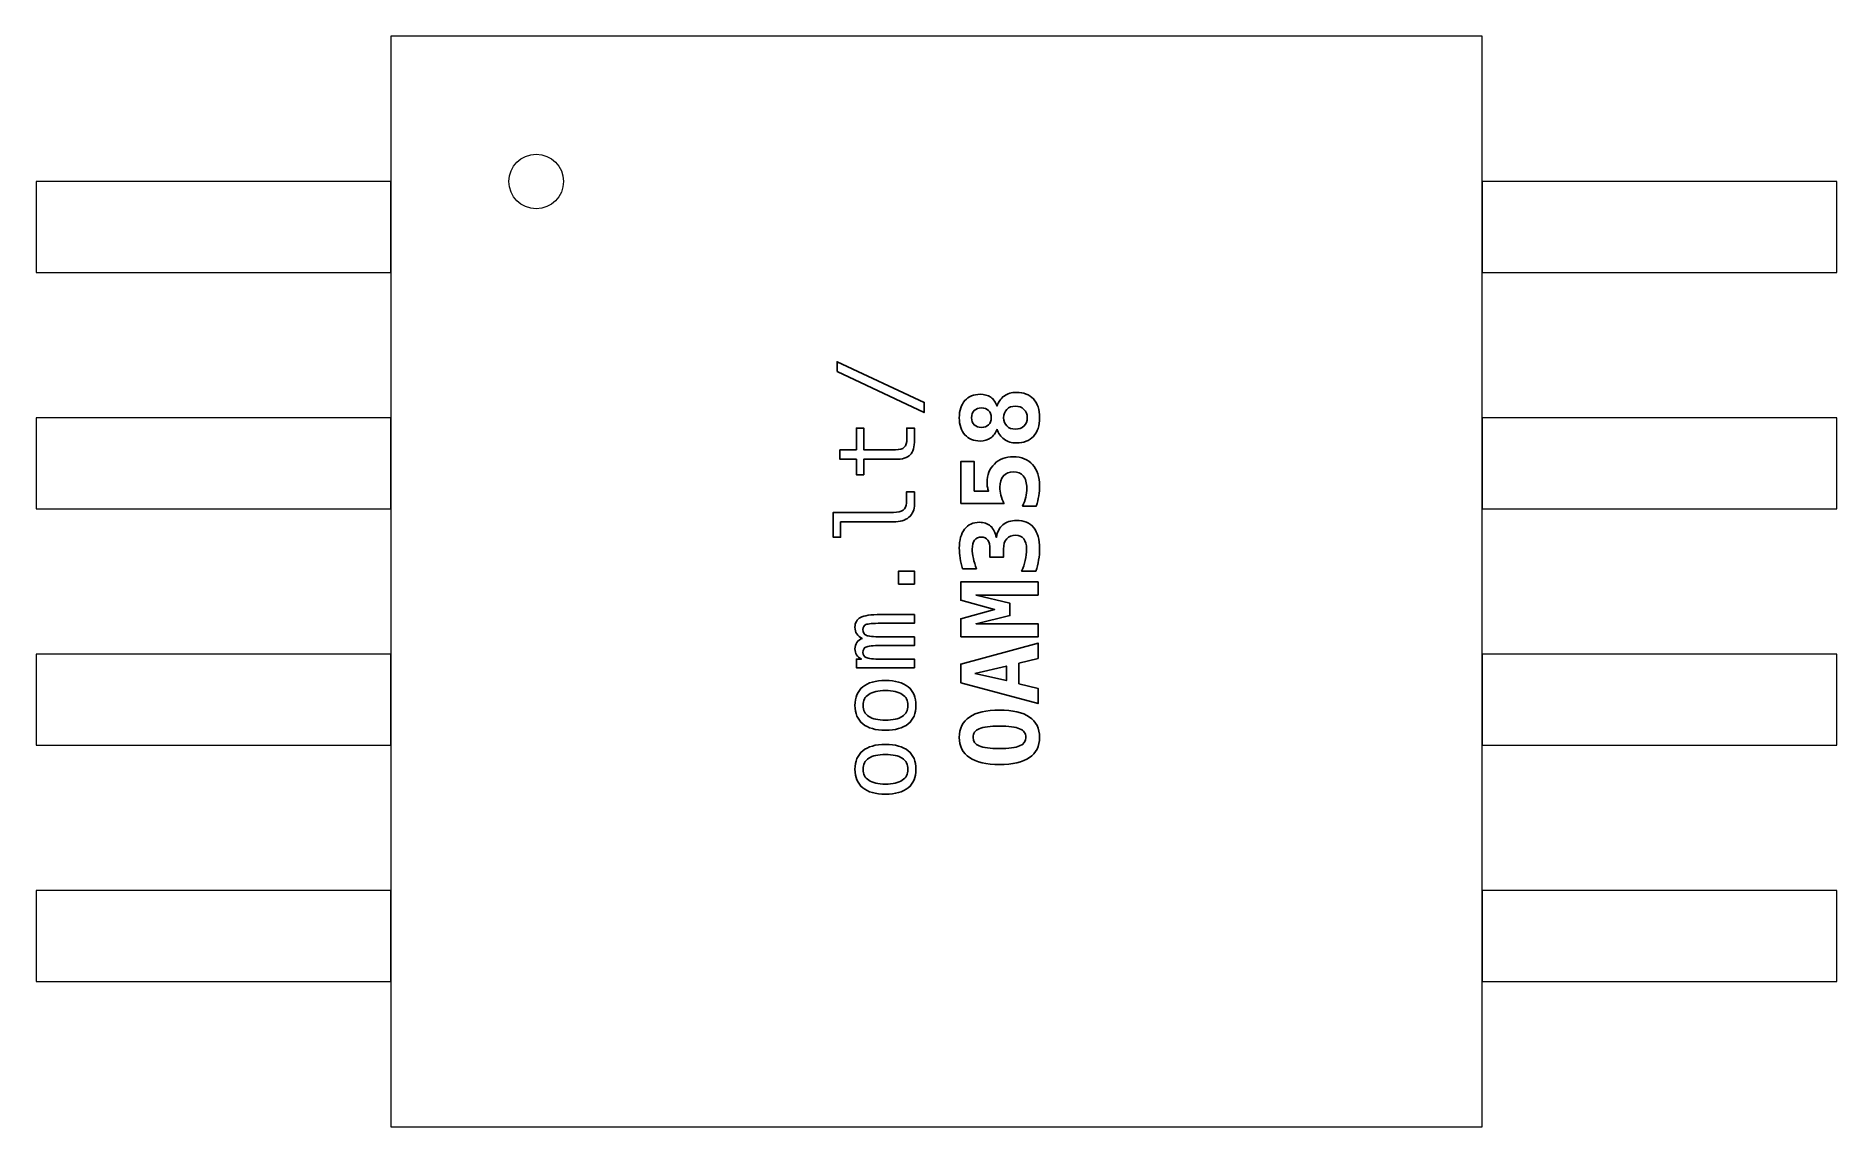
# Model space of a CAD drawing. Header units: centimetres. Extents: x -10.748 to -10.252, y -15 to -14.7.
import ezdxf

# ---------------------------------------------------------------- set-up
doc = ezdxf.new("R2010")
doc.units = ezdxf.units.CM
doc.header["$MEASUREMENT"] = 0
doc.layers.add('Layer 1', color=7, linetype='Continuous')

msp = doc.modelspace()

# ---------------------------------------------------------------- linework, layer by layer
at = {"layer": 'Layer 1', "color": 250, "lineweight": 9}
msp.add_ellipse((-10.61, -14.74), major_axis=(0, 0.0075), ratio=1, dxfattribs=at)
msp.add_open_spline([(-10.65, -15), (-10.65, -15), (-10.65, -14.7), (-10.65, -14.7), (-10.65, -14.7), (-10.65, -14.7), (-10.35, -14.7), (-10.35, -14.7), (-10.35, -14.7), (-10.35, -14.7), (-10.35, -15), (-10.35, -15), (-10.35, -15), (-10.35, -15), (-10.65, -15), (-10.65, -15)], degree=3, knots=[0, 0, 0, 0, 0.25, 0.25, 0.25, 0.25, 0.5, 0.5, 0.5, 0.5, 0.75, 0.75, 0.75, 0.75, 1, 1, 1, 1], dxfattribs=at)
at = {"layer": 'Layer 1', "color": 7, "lineweight": 9}
for points in [[(-10.7475, -14.765), (-10.7475, -14.765), (-10.7475, -14.74), (-10.7475, -14.74), (-10.7475, -14.74), (-10.7475, -14.74), (-10.65, -14.74), (-10.65, -14.74), (-10.65, -14.74), (-10.65, -14.74), (-10.65, -14.765), (-10.65, -14.765), (-10.65, -14.765), (-10.65, -14.765), (-10.7475, -14.765), (-10.7475, -14.765)], [(-10.34995, -14.765), (-10.34995, -14.765), (-10.34995, -14.74), (-10.34995, -14.74), (-10.34995, -14.74), (-10.34995, -14.74), (-10.25245, -14.74), (-10.25245, -14.74), (-10.25245, -14.74), (-10.25245, -14.74), (-10.25245, -14.765), (-10.25245, -14.765), (-10.25245, -14.765), (-10.25245, -14.765), (-10.34995, -14.765), (-10.34995, -14.765)], [(-10.7475, -14.83), (-10.7475, -14.83), (-10.7475, -14.805), (-10.7475, -14.805), (-10.7475, -14.805), (-10.7475, -14.805), (-10.65, -14.805), (-10.65, -14.805), (-10.65, -14.805), (-10.65, -14.805), (-10.65, -14.83), (-10.65, -14.83), (-10.65, -14.83), (-10.65, -14.83), (-10.7475, -14.83), (-10.7475, -14.83)], [(-10.34995, -14.83), (-10.34995, -14.83), (-10.34995, -14.805), (-10.34995, -14.805), (-10.34995, -14.805), (-10.34995, -14.805), (-10.25245, -14.805), (-10.25245, -14.805), (-10.25245, -14.805), (-10.25245, -14.805), (-10.25245, -14.83), (-10.25245, -14.83), (-10.25245, -14.83), (-10.25245, -14.83), (-10.34995, -14.83), (-10.34995, -14.83)], [(-10.7475, -14.895), (-10.7475, -14.895), (-10.7475, -14.87), (-10.7475, -14.87), (-10.7475, -14.87), (-10.7475, -14.87), (-10.65, -14.87), (-10.65, -14.87), (-10.65, -14.87), (-10.65, -14.87), (-10.65, -14.895), (-10.65, -14.895), (-10.65, -14.895), (-10.65, -14.895), (-10.7475, -14.895), (-10.7475, -14.895)], [(-10.34995, -14.895), (-10.34995, -14.895), (-10.34995, -14.87), (-10.34995, -14.87), (-10.34995, -14.87), (-10.34995, -14.87), (-10.25245, -14.87), (-10.25245, -14.87), (-10.25245, -14.87), (-10.25245, -14.87), (-10.25245, -14.895), (-10.25245, -14.895), (-10.25245, -14.895), (-10.25245, -14.895), (-10.34995, -14.895), (-10.34995, -14.895)], [(-10.7475, -14.96), (-10.7475, -14.96), (-10.7475, -14.935), (-10.7475, -14.935), (-10.7475, -14.935), (-10.7475, -14.935), (-10.65, -14.935), (-10.65, -14.935), (-10.65, -14.935), (-10.65, -14.935), (-10.65, -14.96), (-10.65, -14.96), (-10.65, -14.96), (-10.65, -14.96), (-10.7475, -14.96), (-10.7475, -14.96)], [(-10.34995, -14.96), (-10.34995, -14.96), (-10.34995, -14.935), (-10.34995, -14.935), (-10.34995, -14.935), (-10.34995, -14.935), (-10.25245, -14.935), (-10.25245, -14.935), (-10.25245, -14.935), (-10.25245, -14.935), (-10.25245, -14.96), (-10.25245, -14.96), (-10.25245, -14.96), (-10.25245, -14.96), (-10.34995, -14.96), (-10.34995, -14.96)]]:
    msp.add_open_spline(points, degree=3, knots=[0, 0, 0, 0, 0.25, 0.25, 0.25, 0.25, 0.5, 0.5, 0.5, 0.5, 0.75, 0.75, 0.75, 0.75, 1, 1, 1, 1], dxfattribs=at)
at = {"layer": 'Layer 1', "color": 250}
for points, knots in [([(-10.52732, -14.79227), (-10.52732, -14.79227), (-10.52732, -14.78956), (-10.52732, -14.78956), (-10.52732, -14.78956), (-10.52732, -14.78956), (-10.50332, -14.80077), (-10.50332, -14.80077), (-10.50332, -14.80077), (-10.50332, -14.80077), (-10.50332, -14.80349), (-10.50332, -14.80349), (-10.50332, -14.80349), (-10.50332, -14.80349), (-10.52732, -14.79227), (-10.52732, -14.79227)], [0, 0, 0, 0, 0.25, 0.25, 0.25, 0.25, 0.5, 0.5, 0.5, 0.5, 0.75, 0.75, 0.75, 0.75, 1, 1, 1, 1]), ([(-10.52732, -14.79227), (-10.52732, -14.79227), (-10.52732, -14.78956), (-10.52732, -14.78956), (-10.52732, -14.78956), (-10.52732, -14.78956), (-10.50332, -14.80077), (-10.50332, -14.80077), (-10.50332, -14.80077), (-10.50332, -14.80077), (-10.50332, -14.80349), (-10.50332, -14.80349), (-10.50332, -14.80349), (-10.50332, -14.80349), (-10.52732, -14.79227), (-10.52732, -14.79227)], [0, 0, 0, 0, 0.25, 0.25, 0.25, 0.25, 0.5, 0.5, 0.5, 0.5, 0.75, 0.75, 0.75, 0.75, 1, 1, 1, 1]), ([(-10.48332, -14.80808), (-10.48369, -14.80916), (-10.48427, -14.80997), (-10.48507, -14.81053), (-10.48507, -14.81053), (-10.48586, -14.81109), (-10.48683, -14.81137), (-10.48798, -14.81137), (-10.48798, -14.81137), (-10.48975, -14.81137), (-10.49115, -14.8108), (-10.49217, -14.80965), (-10.49217, -14.80965), (-10.4932, -14.8085), (-10.49371, -14.80694), (-10.49371, -14.80496), (-10.49371, -14.80496), (-10.49371, -14.80297), (-10.4932, -14.8014), (-10.49217, -14.80025), (-10.49217, -14.80025), (-10.49115, -14.7991), (-10.48975, -14.79853), (-10.48798, -14.79853), (-10.48798, -14.79853), (-10.48684, -14.79853), (-10.48588, -14.7988), (-10.48508, -14.79935), (-10.48508, -14.79935), (-10.48429, -14.7999), (-10.4837, -14.80071), (-10.48332, -14.80176), (-10.48332, -14.80176), (-10.48296, -14.80059), (-10.48231, -14.79967), (-10.48138, -14.799), (-10.48138, -14.799), (-10.48045, -14.79833), (-10.47933, -14.798), (-10.47803, -14.798), (-10.47803, -14.798), (-10.47599, -14.798), (-10.47441, -14.7986), (-10.4733, -14.79981), (-10.4733, -14.79981), (-10.47218, -14.80102), (-10.47163, -14.80274), (-10.47163, -14.80496), (-10.47163, -14.80496), (-10.47163, -14.80717), (-10.47218, -14.80888), (-10.4733, -14.81009), (-10.4733, -14.81009), (-10.47441, -14.8113), (-10.47599, -14.8119), (-10.47803, -14.8119), (-10.47803, -14.8119), (-10.47934, -14.8119), (-10.48046, -14.81156), (-10.48139, -14.81089), (-10.48139, -14.81089), (-10.48233, -14.81021), (-10.48297, -14.80928), (-10.48332, -14.80808)], [0, 0, 0, 0, 0.0625, 0.0625, 0.0625, 0.0625, 0.125, 0.125, 0.125, 0.125, 0.1875, 0.1875, 0.1875, 0.1875, 0.25, 0.25, 0.25, 0.25, 0.3125, 0.3125, 0.3125, 0.3125, 0.375, 0.375, 0.375, 0.375, 0.4375, 0.4375, 0.4375, 0.4375, 0.5, 0.5, 0.5, 0.5, 0.5625, 0.5625, 0.5625, 0.5625, 0.625, 0.625, 0.625, 0.625, 0.6875, 0.6875, 0.6875, 0.6875, 0.75, 0.75, 0.75, 0.75, 0.8125, 0.8125, 0.8125, 0.8125, 0.875, 0.875, 0.875, 0.875, 0.9375, 0.9375, 0.9375, 0.9375, 1, 1, 1, 1]), ([(-10.48332, -14.80808), (-10.48369, -14.80916), (-10.48427, -14.80997), (-10.48507, -14.81053), (-10.48507, -14.81053), (-10.48586, -14.81109), (-10.48683, -14.81137), (-10.48798, -14.81137), (-10.48798, -14.81137), (-10.48975, -14.81137), (-10.49115, -14.8108), (-10.49217, -14.80965), (-10.49217, -14.80965), (-10.4932, -14.8085), (-10.49371, -14.80694), (-10.49371, -14.80496), (-10.49371, -14.80496), (-10.49371, -14.80297), (-10.4932, -14.8014), (-10.49217, -14.80025), (-10.49217, -14.80025), (-10.49115, -14.7991), (-10.48975, -14.79853), (-10.48798, -14.79853), (-10.48798, -14.79853), (-10.48684, -14.79853), (-10.48588, -14.7988), (-10.48508, -14.79935), (-10.48508, -14.79935), (-10.48429, -14.7999), (-10.4837, -14.80071), (-10.48332, -14.80176), (-10.48332, -14.80176), (-10.48296, -14.80059), (-10.48231, -14.79967), (-10.48138, -14.799), (-10.48138, -14.799), (-10.48045, -14.79833), (-10.47933, -14.798), (-10.47803, -14.798), (-10.47803, -14.798), (-10.47599, -14.798), (-10.47441, -14.7986), (-10.4733, -14.79981), (-10.4733, -14.79981), (-10.47218, -14.80102), (-10.47163, -14.80274), (-10.47163, -14.80496), (-10.47163, -14.80496), (-10.47163, -14.80717), (-10.47218, -14.80888), (-10.4733, -14.81009), (-10.4733, -14.81009), (-10.47441, -14.8113), (-10.47599, -14.8119), (-10.47803, -14.8119), (-10.47803, -14.8119), (-10.47934, -14.8119), (-10.48046, -14.81156), (-10.48139, -14.81089), (-10.48139, -14.81089), (-10.48233, -14.81021), (-10.48297, -14.80928), (-10.48332, -14.80808)], [0, 0, 0, 0, 0.0625, 0.0625, 0.0625, 0.0625, 0.125, 0.125, 0.125, 0.125, 0.1875, 0.1875, 0.1875, 0.1875, 0.25, 0.25, 0.25, 0.25, 0.3125, 0.3125, 0.3125, 0.3125, 0.375, 0.375, 0.375, 0.375, 0.4375, 0.4375, 0.4375, 0.4375, 0.5, 0.5, 0.5, 0.5, 0.5625, 0.5625, 0.5625, 0.5625, 0.625, 0.625, 0.625, 0.625, 0.6875, 0.6875, 0.6875, 0.6875, 0.75, 0.75, 0.75, 0.75, 0.8125, 0.8125, 0.8125, 0.8125, 0.875, 0.875, 0.875, 0.875, 0.9375, 0.9375, 0.9375, 0.9375, 1, 1, 1, 1]), ([(-10.48154, -14.80496), (-10.48154, -14.8059), (-10.48124, -14.80666), (-10.48065, -14.80724), (-10.48065, -14.80724), (-10.48006, -14.80782), (-10.47927, -14.80811), (-10.47828, -14.80811), (-10.47828, -14.80811), (-10.47731, -14.80811), (-10.47652, -14.80782), (-10.47592, -14.80724), (-10.47592, -14.80724), (-10.47532, -14.80666), (-10.47502, -14.8059), (-10.47502, -14.80496), (-10.47502, -14.80496), (-10.47502, -14.80402), (-10.47532, -14.80325), (-10.47593, -14.80267), (-10.47593, -14.80267), (-10.47654, -14.80208), (-10.47733, -14.80179), (-10.47828, -14.80179), (-10.47828, -14.80179), (-10.47927, -14.80179), (-10.48006, -14.80208), (-10.48065, -14.80266), (-10.48065, -14.80266), (-10.48124, -14.80324), (-10.48154, -14.80401), (-10.48154, -14.80496)], [0, 0, 0, 0, 0.125, 0.125, 0.125, 0.125, 0.25, 0.25, 0.25, 0.25, 0.375, 0.375, 0.375, 0.375, 0.5, 0.5, 0.5, 0.5, 0.625, 0.625, 0.625, 0.625, 0.75, 0.75, 0.75, 0.75, 0.875, 0.875, 0.875, 0.875, 1, 1, 1, 1]), ([(-10.48154, -14.80496), (-10.48154, -14.8059), (-10.48124, -14.80666), (-10.48065, -14.80724), (-10.48065, -14.80724), (-10.48006, -14.80782), (-10.47927, -14.80811), (-10.47828, -14.80811), (-10.47828, -14.80811), (-10.47731, -14.80811), (-10.47652, -14.80782), (-10.47592, -14.80724), (-10.47592, -14.80724), (-10.47532, -14.80666), (-10.47502, -14.8059), (-10.47502, -14.80496), (-10.47502, -14.80496), (-10.47502, -14.80402), (-10.47532, -14.80325), (-10.47593, -14.80267), (-10.47593, -14.80267), (-10.47654, -14.80208), (-10.47733, -14.80179), (-10.47828, -14.80179), (-10.47828, -14.80179), (-10.47927, -14.80179), (-10.48006, -14.80208), (-10.48065, -14.80266), (-10.48065, -14.80266), (-10.48124, -14.80324), (-10.48154, -14.80401), (-10.48154, -14.80496)], [0, 0, 0, 0, 0.125, 0.125, 0.125, 0.125, 0.25, 0.25, 0.25, 0.25, 0.375, 0.375, 0.375, 0.375, 0.5, 0.5, 0.5, 0.5, 0.625, 0.625, 0.625, 0.625, 0.75, 0.75, 0.75, 0.75, 0.875, 0.875, 0.875, 0.875, 1, 1, 1, 1]), ([(-10.48764, -14.80764), (-10.48681, -14.80764), (-10.48614, -14.8074), (-10.48565, -14.80692), (-10.48565, -14.80692), (-10.48516, -14.80644), (-10.48492, -14.80578), (-10.48492, -14.80496), (-10.48492, -14.80496), (-10.48492, -14.80412), (-10.48516, -14.80346), (-10.48565, -14.80298), (-10.48565, -14.80298), (-10.48614, -14.8025), (-10.48681, -14.80226), (-10.48764, -14.80226), (-10.48764, -14.80226), (-10.48846, -14.80226), (-10.48912, -14.8025), (-10.4896, -14.80298), (-10.4896, -14.80298), (-10.49008, -14.80346), (-10.49032, -14.80412), (-10.49032, -14.80496), (-10.49032, -14.80496), (-10.49032, -14.80577), (-10.49008, -14.80643), (-10.48959, -14.80691), (-10.48959, -14.80691), (-10.48911, -14.80739), (-10.48846, -14.80764), (-10.48764, -14.80764)], [0, 0, 0, 0, 0.125, 0.125, 0.125, 0.125, 0.25, 0.25, 0.25, 0.25, 0.375, 0.375, 0.375, 0.375, 0.5, 0.5, 0.5, 0.5, 0.625, 0.625, 0.625, 0.625, 0.75, 0.75, 0.75, 0.75, 0.875, 0.875, 0.875, 0.875, 1, 1, 1, 1]), ([(-10.48764, -14.80764), (-10.48681, -14.80764), (-10.48614, -14.8074), (-10.48565, -14.80692), (-10.48565, -14.80692), (-10.48516, -14.80644), (-10.48492, -14.80578), (-10.48492, -14.80496), (-10.48492, -14.80496), (-10.48492, -14.80412), (-10.48516, -14.80346), (-10.48565, -14.80298), (-10.48565, -14.80298), (-10.48614, -14.8025), (-10.48681, -14.80226), (-10.48764, -14.80226), (-10.48764, -14.80226), (-10.48846, -14.80226), (-10.48912, -14.8025), (-10.4896, -14.80298), (-10.4896, -14.80298), (-10.49008, -14.80346), (-10.49032, -14.80412), (-10.49032, -14.80496), (-10.49032, -14.80496), (-10.49032, -14.80577), (-10.49008, -14.80643), (-10.48959, -14.80691), (-10.48959, -14.80691), (-10.48911, -14.80739), (-10.48846, -14.80764), (-10.48764, -14.80764)], [0, 0, 0, 0, 0.125, 0.125, 0.125, 0.125, 0.25, 0.25, 0.25, 0.25, 0.375, 0.375, 0.375, 0.375, 0.5, 0.5, 0.5, 0.5, 0.625, 0.625, 0.625, 0.625, 0.75, 0.75, 0.75, 0.75, 0.875, 0.875, 0.875, 0.875, 1, 1, 1, 1]), ([(-10.52653, -14.81377), (-10.52653, -14.81377), (-10.522, -14.81377), (-10.522, -14.81377), (-10.522, -14.81377), (-10.522, -14.81377), (-10.522, -14.80781), (-10.522, -14.80781), (-10.522, -14.80781), (-10.522, -14.80781), (-10.51996, -14.80781), (-10.51996, -14.80781), (-10.51996, -14.80781), (-10.51996, -14.80781), (-10.51996, -14.81377), (-10.51996, -14.81377), (-10.51996, -14.81377), (-10.51996, -14.81377), (-10.51129, -14.81377), (-10.51129, -14.81377), (-10.51129, -14.81377), (-10.51011, -14.81377), (-10.50929, -14.81355), (-10.50883, -14.8131), (-10.50883, -14.8131), (-10.50836, -14.81266), (-10.50813, -14.81188), (-10.50813, -14.81077), (-10.50813, -14.81077), (-10.50813, -14.81077), (-10.50813, -14.80781), (-10.50813, -14.80781), (-10.50813, -14.80781), (-10.50813, -14.80781), (-10.50603, -14.80781), (-10.50603, -14.80781), (-10.50603, -14.80781), (-10.50603, -14.80781), (-10.50603, -14.81102), (-10.50603, -14.81102), (-10.50603, -14.81102), (-10.50603, -14.81299), (-10.50642, -14.81438), (-10.50721, -14.81519), (-10.50721, -14.81519), (-10.508, -14.81599), (-10.50936, -14.8164), (-10.51129, -14.8164), (-10.51129, -14.8164), (-10.51129, -14.8164), (-10.51996, -14.8164), (-10.51996, -14.8164), (-10.51996, -14.8164), (-10.51996, -14.8164), (-10.51996, -14.82066), (-10.51996, -14.82066), (-10.51996, -14.82066), (-10.51996, -14.82066), (-10.522, -14.82066), (-10.522, -14.82066), (-10.522, -14.82066), (-10.522, -14.82066), (-10.522, -14.8164), (-10.522, -14.8164), (-10.522, -14.8164), (-10.522, -14.8164), (-10.52653, -14.8164), (-10.52653, -14.8164), (-10.52653, -14.8164), (-10.52653, -14.8164), (-10.52653, -14.81377), (-10.52653, -14.81377)], [0, 0, 0, 0, 0.055556, 0.055556, 0.055556, 0.055556, 0.111111, 0.111111, 0.111111, 0.111111, 0.166667, 0.166667, 0.166667, 0.166667, 0.222222, 0.222222, 0.222222, 0.222222, 0.277778, 0.277778, 0.277778, 0.277778, 0.333333, 0.333333, 0.333333, 0.333333, 0.388889, 0.388889, 0.388889, 0.388889, 0.444444, 0.444444, 0.444444, 0.444444, 0.5, 0.5, 0.5, 0.5, 0.555556, 0.555556, 0.555556, 0.555556, 0.611111, 0.611111, 0.611111, 0.611111, 0.666667, 0.666667, 0.666667, 0.666667, 0.722222, 0.722222, 0.722222, 0.722222, 0.777778, 0.777778, 0.777778, 0.777778, 0.833333, 0.833333, 0.833333, 0.833333, 0.888889, 0.888889, 0.888889, 0.888889, 0.944444, 0.944444, 0.944444, 0.944444, 1, 1, 1, 1]), ([(-10.52653, -14.81377), (-10.52653, -14.81377), (-10.522, -14.81377), (-10.522, -14.81377), (-10.522, -14.81377), (-10.522, -14.81377), (-10.522, -14.80781), (-10.522, -14.80781), (-10.522, -14.80781), (-10.522, -14.80781), (-10.51996, -14.80781), (-10.51996, -14.80781), (-10.51996, -14.80781), (-10.51996, -14.80781), (-10.51996, -14.81377), (-10.51996, -14.81377), (-10.51996, -14.81377), (-10.51996, -14.81377), (-10.51129, -14.81377), (-10.51129, -14.81377), (-10.51129, -14.81377), (-10.51011, -14.81377), (-10.50929, -14.81355), (-10.50883, -14.8131), (-10.50883, -14.8131), (-10.50836, -14.81266), (-10.50813, -14.81188), (-10.50813, -14.81077), (-10.50813, -14.81077), (-10.50813, -14.81077), (-10.50813, -14.80781), (-10.50813, -14.80781), (-10.50813, -14.80781), (-10.50813, -14.80781), (-10.50603, -14.80781), (-10.50603, -14.80781), (-10.50603, -14.80781), (-10.50603, -14.80781), (-10.50603, -14.81102), (-10.50603, -14.81102), (-10.50603, -14.81102), (-10.50603, -14.81299), (-10.50642, -14.81438), (-10.50721, -14.81519), (-10.50721, -14.81519), (-10.508, -14.81599), (-10.50936, -14.8164), (-10.51129, -14.8164), (-10.51129, -14.8164), (-10.51129, -14.8164), (-10.51996, -14.8164), (-10.51996, -14.8164), (-10.51996, -14.8164), (-10.51996, -14.8164), (-10.51996, -14.82066), (-10.51996, -14.82066), (-10.51996, -14.82066), (-10.51996, -14.82066), (-10.522, -14.82066), (-10.522, -14.82066), (-10.522, -14.82066), (-10.522, -14.82066), (-10.522, -14.8164), (-10.522, -14.8164), (-10.522, -14.8164), (-10.522, -14.8164), (-10.52653, -14.8164), (-10.52653, -14.8164), (-10.52653, -14.8164), (-10.52653, -14.8164), (-10.52653, -14.81377), (-10.52653, -14.81377)], [0, 0, 0, 0, 0.055556, 0.055556, 0.055556, 0.055556, 0.111111, 0.111111, 0.111111, 0.111111, 0.166667, 0.166667, 0.166667, 0.166667, 0.222222, 0.222222, 0.222222, 0.222222, 0.277778, 0.277778, 0.277778, 0.277778, 0.333333, 0.333333, 0.333333, 0.333333, 0.388889, 0.388889, 0.388889, 0.388889, 0.444444, 0.444444, 0.444444, 0.444444, 0.5, 0.5, 0.5, 0.5, 0.555556, 0.555556, 0.555556, 0.555556, 0.611111, 0.611111, 0.611111, 0.611111, 0.666667, 0.666667, 0.666667, 0.666667, 0.722222, 0.722222, 0.722222, 0.722222, 0.777778, 0.777778, 0.777778, 0.777778, 0.833333, 0.833333, 0.833333, 0.833333, 0.888889, 0.888889, 0.888889, 0.888889, 0.944444, 0.944444, 0.944444, 0.944444, 1, 1, 1, 1]), ([(-10.49333, -14.82857), (-10.49333, -14.82857), (-10.49333, -14.81701), (-10.49333, -14.81701), (-10.49333, -14.81701), (-10.49333, -14.81701), (-10.48962, -14.81701), (-10.48962, -14.81701), (-10.48962, -14.81701), (-10.48962, -14.81701), (-10.48962, -14.82516), (-10.48962, -14.82516), (-10.48962, -14.82516), (-10.48962, -14.82516), (-10.48567, -14.82516), (-10.48567, -14.82516), (-10.48567, -14.82516), (-10.4858, -14.82482), (-10.4859, -14.82445), (-10.48596, -14.82406), (-10.48596, -14.82406), (-10.48603, -14.82367), (-10.48606, -14.82326), (-10.48606, -14.82282), (-10.48606, -14.82282), (-10.48606, -14.82072), (-10.48539, -14.819), (-10.48406, -14.81769), (-10.48406, -14.81769), (-10.48273, -14.81638), (-10.481, -14.81572), (-10.47887, -14.81572), (-10.47887, -14.81572), (-10.47663, -14.81572), (-10.47487, -14.81643), (-10.47357, -14.81785), (-10.47357, -14.81785), (-10.47227, -14.81928), (-10.47163, -14.82121), (-10.47163, -14.82366), (-10.47163, -14.82366), (-10.47163, -14.82457), (-10.4717, -14.8255), (-10.47186, -14.82643), (-10.47186, -14.82643), (-10.47201, -14.82736), (-10.47223, -14.82831), (-10.47254, -14.82928), (-10.47254, -14.82928), (-10.47254, -14.82928), (-10.47633, -14.82928), (-10.47633, -14.82928), (-10.47633, -14.82928), (-10.47594, -14.82849), (-10.47565, -14.82768), (-10.47546, -14.82685), (-10.47546, -14.82685), (-10.47526, -14.82602), (-10.47516, -14.82518), (-10.47516, -14.82435), (-10.47516, -14.82435), (-10.47516, -14.82287), (-10.47548, -14.82174), (-10.47611, -14.82097), (-10.47611, -14.82097), (-10.47675, -14.8202), (-10.47766, -14.81982), (-10.47887, -14.81982), (-10.47887, -14.81982), (-10.47998, -14.81982), (-10.48087, -14.8202), (-10.48154, -14.82096), (-10.48154, -14.82096), (-10.48221, -14.82173), (-10.48255, -14.82275), (-10.48255, -14.82402), (-10.48255, -14.82402), (-10.48255, -14.82477), (-10.48245, -14.82552), (-10.48227, -14.82628), (-10.48227, -14.82628), (-10.48208, -14.82704), (-10.4818, -14.8278), (-10.48143, -14.82857), (-10.48143, -14.82857), (-10.48143, -14.82857), (-10.49333, -14.82857), (-10.49333, -14.82857)], [0, 0, 0, 0, 0.045455, 0.045455, 0.045455, 0.045455, 0.090909, 0.090909, 0.090909, 0.090909, 0.136364, 0.136364, 0.136364, 0.136364, 0.181818, 0.181818, 0.181818, 0.181818, 0.227273, 0.227273, 0.227273, 0.227273, 0.272727, 0.272727, 0.272727, 0.272727, 0.318182, 0.318182, 0.318182, 0.318182, 0.363636, 0.363636, 0.363636, 0.363636, 0.409091, 0.409091, 0.409091, 0.409091, 0.454545, 0.454545, 0.454545, 0.454545, 0.5, 0.5, 0.5, 0.5, 0.545455, 0.545455, 0.545455, 0.545455, 0.590909, 0.590909, 0.590909, 0.590909, 0.636364, 0.636364, 0.636364, 0.636364, 0.681818, 0.681818, 0.681818, 0.681818, 0.727273, 0.727273, 0.727273, 0.727273, 0.772727, 0.772727, 0.772727, 0.772727, 0.818182, 0.818182, 0.818182, 0.818182, 0.863636, 0.863636, 0.863636, 0.863636, 0.909091, 0.909091, 0.909091, 0.909091, 0.954545, 0.954545, 0.954545, 0.954545, 1, 1, 1, 1]), ([(-10.49333, -14.82857), (-10.49333, -14.82857), (-10.49333, -14.81701), (-10.49333, -14.81701), (-10.49333, -14.81701), (-10.49333, -14.81701), (-10.48962, -14.81701), (-10.48962, -14.81701), (-10.48962, -14.81701), (-10.48962, -14.81701), (-10.48962, -14.82516), (-10.48962, -14.82516), (-10.48962, -14.82516), (-10.48962, -14.82516), (-10.48567, -14.82516), (-10.48567, -14.82516), (-10.48567, -14.82516), (-10.4858, -14.82482), (-10.4859, -14.82445), (-10.48596, -14.82406), (-10.48596, -14.82406), (-10.48603, -14.82367), (-10.48606, -14.82326), (-10.48606, -14.82282), (-10.48606, -14.82282), (-10.48606, -14.82072), (-10.48539, -14.819), (-10.48406, -14.81769), (-10.48406, -14.81769), (-10.48273, -14.81638), (-10.481, -14.81572), (-10.47887, -14.81572), (-10.47887, -14.81572), (-10.47663, -14.81572), (-10.47487, -14.81643), (-10.47357, -14.81785), (-10.47357, -14.81785), (-10.47227, -14.81928), (-10.47163, -14.82121), (-10.47163, -14.82366), (-10.47163, -14.82366), (-10.47163, -14.82457), (-10.4717, -14.8255), (-10.47186, -14.82643), (-10.47186, -14.82643), (-10.47201, -14.82736), (-10.47223, -14.82831), (-10.47254, -14.82928), (-10.47254, -14.82928), (-10.47254, -14.82928), (-10.47633, -14.82928), (-10.47633, -14.82928), (-10.47633, -14.82928), (-10.47594, -14.82849), (-10.47565, -14.82768), (-10.47546, -14.82685), (-10.47546, -14.82685), (-10.47526, -14.82602), (-10.47516, -14.82518), (-10.47516, -14.82435), (-10.47516, -14.82435), (-10.47516, -14.82287), (-10.47548, -14.82174), (-10.47611, -14.82097), (-10.47611, -14.82097), (-10.47675, -14.8202), (-10.47766, -14.81982), (-10.47887, -14.81982), (-10.47887, -14.81982), (-10.47998, -14.81982), (-10.48087, -14.8202), (-10.48154, -14.82096), (-10.48154, -14.82096), (-10.48221, -14.82173), (-10.48255, -14.82275), (-10.48255, -14.82402), (-10.48255, -14.82402), (-10.48255, -14.82477), (-10.48245, -14.82552), (-10.48227, -14.82628), (-10.48227, -14.82628), (-10.48208, -14.82704), (-10.4818, -14.8278), (-10.48143, -14.82857), (-10.48143, -14.82857), (-10.48143, -14.82857), (-10.49333, -14.82857), (-10.49333, -14.82857)], [0, 0, 0, 0, 0.045455, 0.045455, 0.045455, 0.045455, 0.090909, 0.090909, 0.090909, 0.090909, 0.136364, 0.136364, 0.136364, 0.136364, 0.181818, 0.181818, 0.181818, 0.181818, 0.227273, 0.227273, 0.227273, 0.227273, 0.272727, 0.272727, 0.272727, 0.272727, 0.318182, 0.318182, 0.318182, 0.318182, 0.363636, 0.363636, 0.363636, 0.363636, 0.409091, 0.409091, 0.409091, 0.409091, 0.454545, 0.454545, 0.454545, 0.454545, 0.5, 0.5, 0.5, 0.5, 0.545455, 0.545455, 0.545455, 0.545455, 0.590909, 0.590909, 0.590909, 0.590909, 0.636364, 0.636364, 0.636364, 0.636364, 0.681818, 0.681818, 0.681818, 0.681818, 0.727273, 0.727273, 0.727273, 0.727273, 0.772727, 0.772727, 0.772727, 0.772727, 0.818182, 0.818182, 0.818182, 0.818182, 0.863636, 0.863636, 0.863636, 0.863636, 0.909091, 0.909091, 0.909091, 0.909091, 0.954545, 0.954545, 0.954545, 0.954545, 1, 1, 1, 1]), ([(-10.51182, -14.831), (-10.51064, -14.831), (-10.50975, -14.83079), (-10.50915, -14.83035), (-10.50915, -14.83035), (-10.50856, -14.82992), (-10.50825, -14.82928), (-10.50825, -14.82843), (-10.50825, -14.82843), (-10.50825, -14.82843), (-10.50825, -14.82537), (-10.50825, -14.82537), (-10.50825, -14.82537), (-10.50825, -14.82537), (-10.50603, -14.82537), (-10.50603, -14.82537), (-10.50603, -14.82537), (-10.50603, -14.82537), (-10.50603, -14.82869), (-10.50603, -14.82869), (-10.50603, -14.82869), (-10.50603, -14.83026), (-10.50654, -14.83147), (-10.50754, -14.83233), (-10.50754, -14.83233), (-10.50855, -14.83319), (-10.50998, -14.83362), (-10.51182, -14.83362), (-10.51182, -14.83362), (-10.51182, -14.83362), (-10.52632, -14.83362), (-10.52632, -14.83362), (-10.52632, -14.83362), (-10.52632, -14.83362), (-10.52632, -14.83783), (-10.52632, -14.83783), (-10.52632, -14.83783), (-10.52632, -14.83783), (-10.52837, -14.83783), (-10.52837, -14.83783), (-10.52837, -14.83783), (-10.52837, -14.83783), (-10.52837, -14.831), (-10.52837, -14.831), (-10.52837, -14.831), (-10.52837, -14.831), (-10.51182, -14.831), (-10.51182, -14.831)], [0, 0, 0, 0, 0.083333, 0.083333, 0.083333, 0.083333, 0.166667, 0.166667, 0.166667, 0.166667, 0.25, 0.25, 0.25, 0.25, 0.333333, 0.333333, 0.333333, 0.333333, 0.416667, 0.416667, 0.416667, 0.416667, 0.5, 0.5, 0.5, 0.5, 0.583333, 0.583333, 0.583333, 0.583333, 0.666667, 0.666667, 0.666667, 0.666667, 0.75, 0.75, 0.75, 0.75, 0.833333, 0.833333, 0.833333, 0.833333, 0.916667, 0.916667, 0.916667, 0.916667, 1, 1, 1, 1]), ([(-10.51182, -14.831), (-10.51064, -14.831), (-10.50975, -14.83079), (-10.50915, -14.83035), (-10.50915, -14.83035), (-10.50856, -14.82992), (-10.50825, -14.82928), (-10.50825, -14.82843), (-10.50825, -14.82843), (-10.50825, -14.82843), (-10.50825, -14.82537), (-10.50825, -14.82537), (-10.50825, -14.82537), (-10.50825, -14.82537), (-10.50603, -14.82537), (-10.50603, -14.82537), (-10.50603, -14.82537), (-10.50603, -14.82537), (-10.50603, -14.82869), (-10.50603, -14.82869), (-10.50603, -14.82869), (-10.50603, -14.83026), (-10.50654, -14.83147), (-10.50754, -14.83233), (-10.50754, -14.83233), (-10.50855, -14.83319), (-10.50998, -14.83362), (-10.51182, -14.83362), (-10.51182, -14.83362), (-10.51182, -14.83362), (-10.52632, -14.83362), (-10.52632, -14.83362), (-10.52632, -14.83362), (-10.52632, -14.83362), (-10.52632, -14.83783), (-10.52632, -14.83783), (-10.52632, -14.83783), (-10.52632, -14.83783), (-10.52837, -14.83783), (-10.52837, -14.83783), (-10.52837, -14.83783), (-10.52837, -14.83783), (-10.52837, -14.831), (-10.52837, -14.831), (-10.52837, -14.831), (-10.52837, -14.831), (-10.51182, -14.831), (-10.51182, -14.831)], [0, 0, 0, 0, 0.083333, 0.083333, 0.083333, 0.083333, 0.166667, 0.166667, 0.166667, 0.166667, 0.25, 0.25, 0.25, 0.25, 0.333333, 0.333333, 0.333333, 0.333333, 0.416667, 0.416667, 0.416667, 0.416667, 0.5, 0.5, 0.5, 0.5, 0.583333, 0.583333, 0.583333, 0.583333, 0.666667, 0.666667, 0.666667, 0.666667, 0.75, 0.75, 0.75, 0.75, 0.833333, 0.833333, 0.833333, 0.833333, 0.916667, 0.916667, 0.916667, 0.916667, 1, 1, 1, 1]), ([(-10.48156, -14.84107), (-10.48156, -14.84107), (-10.48156, -14.84333), (-10.48156, -14.84333), (-10.48156, -14.84333), (-10.48156, -14.84333), (-10.48527, -14.84333), (-10.48527, -14.84333), (-10.48527, -14.84333), (-10.48527, -14.84333), (-10.48527, -14.84107), (-10.48527, -14.84107), (-10.48527, -14.84107), (-10.48527, -14.84003), (-10.48548, -14.83922), (-10.48589, -14.83865), (-10.48589, -14.83865), (-10.4863, -14.83807), (-10.48689, -14.83778), (-10.48764, -14.83778), (-10.48764, -14.83778), (-10.48843, -14.83778), (-10.48904, -14.83807), (-10.48949, -14.83865), (-10.48949, -14.83865), (-10.48993, -14.83922), (-10.49015, -14.84003), (-10.49015, -14.84107), (-10.49015, -14.84107), (-10.49015, -14.84187), (-10.49005, -14.84273), (-10.48985, -14.84364), (-10.48985, -14.84364), (-10.48965, -14.84455), (-10.48936, -14.8455), (-10.48898, -14.84648), (-10.48898, -14.84648), (-10.48898, -14.84648), (-10.4928, -14.84648), (-10.4928, -14.84648), (-10.4928, -14.84648), (-10.49309, -14.8455), (-10.49332, -14.84453), (-10.49348, -14.84359), (-10.49348, -14.84359), (-10.49363, -14.84263), (-10.49371, -14.84172), (-10.49371, -14.84085), (-10.49371, -14.84085), (-10.49371, -14.8386), (-10.49322, -14.83686), (-10.49224, -14.8356), (-10.49224, -14.8356), (-10.49126, -14.83435), (-10.48992, -14.83372), (-10.48819, -14.83372), (-10.48819, -14.83372), (-10.48693, -14.83372), (-10.4859, -14.83408), (-10.48509, -14.83481), (-10.48509, -14.83481), (-10.48429, -14.83553), (-10.48376, -14.83656), (-10.48352, -14.8379), (-10.48352, -14.8379), (-10.48325, -14.83638), (-10.48264, -14.83521), (-10.4817, -14.83442), (-10.4817, -14.83442), (-10.48076, -14.83362), (-10.47951, -14.83322), (-10.47797, -14.83322), (-10.47797, -14.83322), (-10.47591, -14.83322), (-10.47434, -14.83388), (-10.47325, -14.8352), (-10.47325, -14.8352), (-10.47217, -14.83652), (-10.47163, -14.83844), (-10.47163, -14.84096), (-10.47163, -14.84096), (-10.47163, -14.84203), (-10.47172, -14.84309), (-10.4719, -14.84413), (-10.4719, -14.84413), (-10.47208, -14.84517), (-10.47234, -14.84617), (-10.47268, -14.84712), (-10.47268, -14.84712), (-10.47268, -14.84712), (-10.47659, -14.84712), (-10.47659, -14.84712), (-10.47659, -14.84712), (-10.47614, -14.84622), (-10.4758, -14.84526), (-10.47557, -14.84422), (-10.47557, -14.84422), (-10.47533, -14.84319), (-10.47522, -14.8421), (-10.47522, -14.84096), (-10.47522, -14.84096), (-10.47522, -14.83982), (-10.47548, -14.83892), (-10.47601, -14.83825), (-10.47601, -14.83825), (-10.47654, -14.83759), (-10.47725, -14.83725), (-10.47814, -14.83725), (-10.47814, -14.83725), (-10.47923, -14.83725), (-10.48008, -14.83759), (-10.48067, -14.83825), (-10.48067, -14.83825), (-10.48127, -14.83892), (-10.48156, -14.83986), (-10.48156, -14.84107)], [0, 0, 0, 0, 0.034483, 0.034483, 0.034483, 0.034483, 0.068966, 0.068966, 0.068966, 0.068966, 0.103448, 0.103448, 0.103448, 0.103448, 0.137931, 0.137931, 0.137931, 0.137931, 0.172414, 0.172414, 0.172414, 0.172414, 0.206897, 0.206897, 0.206897, 0.206897, 0.241379, 0.241379, 0.241379, 0.241379, 0.275862, 0.275862, 0.275862, 0.275862, 0.310345, 0.310345, 0.310345, 0.310345, 0.344828, 0.344828, 0.344828, 0.344828, 0.37931, 0.37931, 0.37931, 0.37931, 0.413793, 0.413793, 0.413793, 0.413793, 0.448276, 0.448276, 0.448276, 0.448276, 0.482759, 0.482759, 0.482759, 0.482759, 0.517241, 0.517241, 0.517241, 0.517241, 0.551724, 0.551724, 0.551724, 0.551724, 0.586207, 0.586207, 0.586207, 0.586207, 0.62069, 0.62069, 0.62069, 0.62069, 0.655172, 0.655172, 0.655172, 0.655172, 0.689655, 0.689655, 0.689655, 0.689655, 0.724138, 0.724138, 0.724138, 0.724138, 0.758621, 0.758621, 0.758621, 0.758621, 0.793103, 0.793103, 0.793103, 0.793103, 0.827586, 0.827586, 0.827586, 0.827586, 0.862069, 0.862069, 0.862069, 0.862069, 0.896552, 0.896552, 0.896552, 0.896552, 0.931034, 0.931034, 0.931034, 0.931034, 0.965517, 0.965517, 0.965517, 0.965517, 1, 1, 1, 1]), ([(-10.48156, -14.84107), (-10.48156, -14.84107), (-10.48156, -14.84333), (-10.48156, -14.84333), (-10.48156, -14.84333), (-10.48156, -14.84333), (-10.48527, -14.84333), (-10.48527, -14.84333), (-10.48527, -14.84333), (-10.48527, -14.84333), (-10.48527, -14.84107), (-10.48527, -14.84107), (-10.48527, -14.84107), (-10.48527, -14.84003), (-10.48548, -14.83922), (-10.48589, -14.83865), (-10.48589, -14.83865), (-10.4863, -14.83807), (-10.48689, -14.83778), (-10.48764, -14.83778), (-10.48764, -14.83778), (-10.48843, -14.83778), (-10.48904, -14.83807), (-10.48949, -14.83865), (-10.48949, -14.83865), (-10.48993, -14.83922), (-10.49015, -14.84003), (-10.49015, -14.84107), (-10.49015, -14.84107), (-10.49015, -14.84187), (-10.49005, -14.84273), (-10.48985, -14.84364), (-10.48985, -14.84364), (-10.48965, -14.84455), (-10.48936, -14.8455), (-10.48898, -14.84648), (-10.48898, -14.84648), (-10.48898, -14.84648), (-10.4928, -14.84648), (-10.4928, -14.84648), (-10.4928, -14.84648), (-10.49309, -14.8455), (-10.49332, -14.84453), (-10.49348, -14.84359), (-10.49348, -14.84359), (-10.49363, -14.84263), (-10.49371, -14.84172), (-10.49371, -14.84085), (-10.49371, -14.84085), (-10.49371, -14.8386), (-10.49322, -14.83686), (-10.49224, -14.8356), (-10.49224, -14.8356), (-10.49126, -14.83435), (-10.48992, -14.83372), (-10.48819, -14.83372), (-10.48819, -14.83372), (-10.48693, -14.83372), (-10.4859, -14.83408), (-10.48509, -14.83481), (-10.48509, -14.83481), (-10.48429, -14.83553), (-10.48376, -14.83656), (-10.48352, -14.8379), (-10.48352, -14.8379), (-10.48325, -14.83638), (-10.48264, -14.83521), (-10.4817, -14.83442), (-10.4817, -14.83442), (-10.48076, -14.83362), (-10.47951, -14.83322), (-10.47797, -14.83322), (-10.47797, -14.83322), (-10.47591, -14.83322), (-10.47434, -14.83388), (-10.47325, -14.8352), (-10.47325, -14.8352), (-10.47217, -14.83652), (-10.47163, -14.83844), (-10.47163, -14.84096), (-10.47163, -14.84096), (-10.47163, -14.84203), (-10.47172, -14.84309), (-10.4719, -14.84413), (-10.4719, -14.84413), (-10.47208, -14.84517), (-10.47234, -14.84617), (-10.47268, -14.84712), (-10.47268, -14.84712), (-10.47268, -14.84712), (-10.47659, -14.84712), (-10.47659, -14.84712), (-10.47659, -14.84712), (-10.47614, -14.84622), (-10.4758, -14.84526), (-10.47557, -14.84422), (-10.47557, -14.84422), (-10.47533, -14.84319), (-10.47522, -14.8421), (-10.47522, -14.84096), (-10.47522, -14.84096), (-10.47522, -14.83982), (-10.47548, -14.83892), (-10.47601, -14.83825), (-10.47601, -14.83825), (-10.47654, -14.83759), (-10.47725, -14.83725), (-10.47814, -14.83725), (-10.47814, -14.83725), (-10.47923, -14.83725), (-10.48008, -14.83759), (-10.48067, -14.83825), (-10.48067, -14.83825), (-10.48127, -14.83892), (-10.48156, -14.83986), (-10.48156, -14.84107)], [0, 0, 0, 0, 0.034483, 0.034483, 0.034483, 0.034483, 0.068966, 0.068966, 0.068966, 0.068966, 0.103448, 0.103448, 0.103448, 0.103448, 0.137931, 0.137931, 0.137931, 0.137931, 0.172414, 0.172414, 0.172414, 0.172414, 0.206897, 0.206897, 0.206897, 0.206897, 0.241379, 0.241379, 0.241379, 0.241379, 0.275862, 0.275862, 0.275862, 0.275862, 0.310345, 0.310345, 0.310345, 0.310345, 0.344828, 0.344828, 0.344828, 0.344828, 0.37931, 0.37931, 0.37931, 0.37931, 0.413793, 0.413793, 0.413793, 0.413793, 0.448276, 0.448276, 0.448276, 0.448276, 0.482759, 0.482759, 0.482759, 0.482759, 0.517241, 0.517241, 0.517241, 0.517241, 0.551724, 0.551724, 0.551724, 0.551724, 0.586207, 0.586207, 0.586207, 0.586207, 0.62069, 0.62069, 0.62069, 0.62069, 0.655172, 0.655172, 0.655172, 0.655172, 0.689655, 0.689655, 0.689655, 0.689655, 0.724138, 0.724138, 0.724138, 0.724138, 0.758621, 0.758621, 0.758621, 0.758621, 0.793103, 0.793103, 0.793103, 0.793103, 0.827586, 0.827586, 0.827586, 0.827586, 0.862069, 0.862069, 0.862069, 0.862069, 0.896552, 0.896552, 0.896552, 0.896552, 0.931034, 0.931034, 0.931034, 0.931034, 0.965517, 0.965517, 0.965517, 0.965517, 1, 1, 1, 1]), ([(-10.51038, -14.85072), (-10.51038, -14.85072), (-10.51038, -14.84712), (-10.51038, -14.84712), (-10.51038, -14.84712), (-10.51038, -14.84712), (-10.50603, -14.84712), (-10.50603, -14.84712), (-10.50603, -14.84712), (-10.50603, -14.84712), (-10.50603, -14.85072), (-10.50603, -14.85072), (-10.50603, -14.85072), (-10.50603, -14.85072), (-10.51038, -14.85072), (-10.51038, -14.85072)], [0, 0, 0, 0, 0.25, 0.25, 0.25, 0.25, 0.5, 0.5, 0.5, 0.5, 0.75, 0.75, 0.75, 0.75, 1, 1, 1, 1]), ([(-10.51038, -14.85072), (-10.51038, -14.85072), (-10.51038, -14.84712), (-10.51038, -14.84712), (-10.51038, -14.84712), (-10.51038, -14.84712), (-10.50603, -14.84712), (-10.50603, -14.84712), (-10.50603, -14.84712), (-10.50603, -14.84712), (-10.50603, -14.85072), (-10.50603, -14.85072), (-10.50603, -14.85072), (-10.50603, -14.85072), (-10.51038, -14.85072), (-10.51038, -14.85072)], [0, 0, 0, 0, 0.25, 0.25, 0.25, 0.25, 0.5, 0.5, 0.5, 0.5, 0.75, 0.75, 0.75, 0.75, 1, 1, 1, 1]), ([(-10.49333, -14.86525), (-10.49333, -14.86525), (-10.49333, -14.86024), (-10.49333, -14.86024), (-10.49333, -14.86024), (-10.49333, -14.86024), (-10.48399, -14.8577), (-10.48399, -14.8577), (-10.48399, -14.8577), (-10.48399, -14.8577), (-10.49333, -14.85517), (-10.49333, -14.85517), (-10.49333, -14.85517), (-10.49333, -14.85517), (-10.49333, -14.85013), (-10.49333, -14.85013), (-10.49333, -14.85013), (-10.49333, -14.85013), (-10.47204, -14.85013), (-10.47204, -14.85013), (-10.47204, -14.85013), (-10.47204, -14.85013), (-10.47204, -14.85375), (-10.47204, -14.85375), (-10.47204, -14.85375), (-10.47204, -14.85375), (-10.48909, -14.85375), (-10.48909, -14.85375), (-10.48909, -14.85375), (-10.48909, -14.85375), (-10.47978, -14.856), (-10.47978, -14.856), (-10.47978, -14.856), (-10.47978, -14.856), (-10.47978, -14.85935), (-10.47978, -14.85935), (-10.47978, -14.85935), (-10.47978, -14.85935), (-10.48909, -14.86163), (-10.48909, -14.86163), (-10.48909, -14.86163), (-10.48909, -14.86163), (-10.47204, -14.86163), (-10.47204, -14.86163), (-10.47204, -14.86163), (-10.47204, -14.86163), (-10.47204, -14.86525), (-10.47204, -14.86525), (-10.47204, -14.86525), (-10.47204, -14.86525), (-10.49333, -14.86525), (-10.49333, -14.86525)], [0, 0, 0, 0, 0.076923, 0.076923, 0.076923, 0.076923, 0.153846, 0.153846, 0.153846, 0.153846, 0.230769, 0.230769, 0.230769, 0.230769, 0.307692, 0.307692, 0.307692, 0.307692, 0.384615, 0.384615, 0.384615, 0.384615, 0.461538, 0.461538, 0.461538, 0.461538, 0.538462, 0.538462, 0.538462, 0.538462, 0.615385, 0.615385, 0.615385, 0.615385, 0.692308, 0.692308, 0.692308, 0.692308, 0.769231, 0.769231, 0.769231, 0.769231, 0.846154, 0.846154, 0.846154, 0.846154, 0.923077, 0.923077, 0.923077, 0.923077, 1, 1, 1, 1]), ([(-10.49333, -14.86525), (-10.49333, -14.86525), (-10.49333, -14.86024), (-10.49333, -14.86024), (-10.49333, -14.86024), (-10.49333, -14.86024), (-10.48399, -14.8577), (-10.48399, -14.8577), (-10.48399, -14.8577), (-10.48399, -14.8577), (-10.49333, -14.85517), (-10.49333, -14.85517), (-10.49333, -14.85517), (-10.49333, -14.85517), (-10.49333, -14.85013), (-10.49333, -14.85013), (-10.49333, -14.85013), (-10.49333, -14.85013), (-10.47204, -14.85013), (-10.47204, -14.85013), (-10.47204, -14.85013), (-10.47204, -14.85013), (-10.47204, -14.85375), (-10.47204, -14.85375), (-10.47204, -14.85375), (-10.47204, -14.85375), (-10.48909, -14.85375), (-10.48909, -14.85375), (-10.48909, -14.85375), (-10.48909, -14.85375), (-10.47978, -14.856), (-10.47978, -14.856), (-10.47978, -14.856), (-10.47978, -14.856), (-10.47978, -14.85935), (-10.47978, -14.85935), (-10.47978, -14.85935), (-10.47978, -14.85935), (-10.48909, -14.86163), (-10.48909, -14.86163), (-10.48909, -14.86163), (-10.48909, -14.86163), (-10.47204, -14.86163), (-10.47204, -14.86163), (-10.47204, -14.86163), (-10.47204, -14.86163), (-10.47204, -14.86525), (-10.47204, -14.86525), (-10.47204, -14.86525), (-10.47204, -14.86525), (-10.49333, -14.86525), (-10.49333, -14.86525)], [0, 0, 0, 0, 0.076923, 0.076923, 0.076923, 0.076923, 0.153846, 0.153846, 0.153846, 0.153846, 0.230769, 0.230769, 0.230769, 0.230769, 0.307692, 0.307692, 0.307692, 0.307692, 0.384615, 0.384615, 0.384615, 0.384615, 0.461538, 0.461538, 0.461538, 0.461538, 0.538462, 0.538462, 0.538462, 0.538462, 0.615385, 0.615385, 0.615385, 0.615385, 0.692308, 0.692308, 0.692308, 0.692308, 0.769231, 0.769231, 0.769231, 0.769231, 0.846154, 0.846154, 0.846154, 0.846154, 0.923077, 0.923077, 0.923077, 0.923077, 1, 1, 1, 1]), ([(-10.52037, -14.86563), (-10.52106, -14.86531), (-10.52156, -14.8649), (-10.52189, -14.8644), (-10.52189, -14.8644), (-10.52222, -14.8639), (-10.52238, -14.8633), (-10.52238, -14.8626), (-10.52238, -14.8626), (-10.52238, -14.86131), (-10.52189, -14.86041), (-10.52089, -14.85988), (-10.52089, -14.85988), (-10.5199, -14.85935), (-10.51803, -14.85909), (-10.51528, -14.85909), (-10.51528, -14.85909), (-10.51528, -14.85909), (-10.50603, -14.85909), (-10.50603, -14.85909), (-10.50603, -14.85909), (-10.50603, -14.85909), (-10.50603, -14.86148), (-10.50603, -14.86148), (-10.50603, -14.86148), (-10.50603, -14.86148), (-10.51517, -14.86148), (-10.51517, -14.86148), (-10.51517, -14.86148), (-10.51742, -14.86148), (-10.51882, -14.86161), (-10.51937, -14.86186), (-10.51937, -14.86186), (-10.51991, -14.86211), (-10.52019, -14.86257), (-10.52019, -14.86324), (-10.52019, -14.86324), (-10.52019, -14.864), (-10.5199, -14.86452), (-10.51931, -14.8648), (-10.51931, -14.8648), (-10.51873, -14.86508), (-10.51734, -14.86522), (-10.51517, -14.86522), (-10.51517, -14.86522), (-10.51517, -14.86522), (-10.50603, -14.86522), (-10.50603, -14.86522), (-10.50603, -14.86522), (-10.50603, -14.86522), (-10.50603, -14.86761), (-10.50603, -14.86761), (-10.50603, -14.86761), (-10.50603, -14.86761), (-10.51517, -14.86761), (-10.51517, -14.86761), (-10.51517, -14.86761), (-10.51745, -14.86761), (-10.51886, -14.86775), (-10.51939, -14.86802), (-10.51939, -14.86802), (-10.51992, -14.86829), (-10.52019, -14.86878), (-10.52019, -14.86948), (-10.52019, -14.86948), (-10.52019, -14.87018), (-10.5199, -14.87066), (-10.51931, -14.87093), (-10.51931, -14.87093), (-10.51873, -14.8712), (-10.51734, -14.87134), (-10.51517, -14.87134), (-10.51517, -14.87134), (-10.51517, -14.87134), (-10.50603, -14.87134), (-10.50603, -14.87134), (-10.50603, -14.87134), (-10.50603, -14.87134), (-10.50603, -14.87372), (-10.50603, -14.87372), (-10.50603, -14.87372), (-10.50603, -14.87372), (-10.522, -14.87372), (-10.522, -14.87372), (-10.522, -14.87372), (-10.522, -14.87372), (-10.522, -14.87134), (-10.522, -14.87134), (-10.522, -14.87134), (-10.522, -14.87134), (-10.52063, -14.87134), (-10.52063, -14.87134), (-10.52063, -14.87134), (-10.5212, -14.87103), (-10.52163, -14.87063), (-10.52193, -14.87016), (-10.52193, -14.87016), (-10.52223, -14.86969), (-10.52238, -14.86916), (-10.52238, -14.86856), (-10.52238, -14.86856), (-10.52238, -14.86783), (-10.52222, -14.86724), (-10.52188, -14.86675), (-10.52188, -14.86675), (-10.52155, -14.86627), (-10.52105, -14.8659), (-10.52037, -14.86563)], [0, 0, 0, 0, 0.037037, 0.037037, 0.037037, 0.037037, 0.074074, 0.074074, 0.074074, 0.074074, 0.111111, 0.111111, 0.111111, 0.111111, 0.148148, 0.148148, 0.148148, 0.148148, 0.185185, 0.185185, 0.185185, 0.185185, 0.222222, 0.222222, 0.222222, 0.222222, 0.259259, 0.259259, 0.259259, 0.259259, 0.296296, 0.296296, 0.296296, 0.296296, 0.333333, 0.333333, 0.333333, 0.333333, 0.37037, 0.37037, 0.37037, 0.37037, 0.407407, 0.407407, 0.407407, 0.407407, 0.444444, 0.444444, 0.444444, 0.444444, 0.481481, 0.481481, 0.481481, 0.481481, 0.518519, 0.518519, 0.518519, 0.518519, 0.555556, 0.555556, 0.555556, 0.555556, 0.592593, 0.592593, 0.592593, 0.592593, 0.62963, 0.62963, 0.62963, 0.62963, 0.666667, 0.666667, 0.666667, 0.666667, 0.703704, 0.703704, 0.703704, 0.703704, 0.740741, 0.740741, 0.740741, 0.740741, 0.777778, 0.777778, 0.777778, 0.777778, 0.814815, 0.814815, 0.814815, 0.814815, 0.851852, 0.851852, 0.851852, 0.851852, 0.888889, 0.888889, 0.888889, 0.888889, 0.925926, 0.925926, 0.925926, 0.925926, 0.962963, 0.962963, 0.962963, 0.962963, 1, 1, 1, 1]), ([(-10.52037, -14.86563), (-10.52106, -14.86531), (-10.52156, -14.8649), (-10.52189, -14.8644), (-10.52189, -14.8644), (-10.52222, -14.8639), (-10.52238, -14.8633), (-10.52238, -14.8626), (-10.52238, -14.8626), (-10.52238, -14.86131), (-10.52189, -14.86041), (-10.52089, -14.85988), (-10.52089, -14.85988), (-10.5199, -14.85935), (-10.51803, -14.85909), (-10.51528, -14.85909), (-10.51528, -14.85909), (-10.51528, -14.85909), (-10.50603, -14.85909), (-10.50603, -14.85909), (-10.50603, -14.85909), (-10.50603, -14.85909), (-10.50603, -14.86148), (-10.50603, -14.86148), (-10.50603, -14.86148), (-10.50603, -14.86148), (-10.51517, -14.86148), (-10.51517, -14.86148), (-10.51517, -14.86148), (-10.51742, -14.86148), (-10.51882, -14.86161), (-10.51937, -14.86186), (-10.51937, -14.86186), (-10.51991, -14.86211), (-10.52019, -14.86257), (-10.52019, -14.86324), (-10.52019, -14.86324), (-10.52019, -14.864), (-10.5199, -14.86452), (-10.51931, -14.8648), (-10.51931, -14.8648), (-10.51873, -14.86508), (-10.51734, -14.86522), (-10.51517, -14.86522), (-10.51517, -14.86522), (-10.51517, -14.86522), (-10.50603, -14.86522), (-10.50603, -14.86522), (-10.50603, -14.86522), (-10.50603, -14.86522), (-10.50603, -14.86761), (-10.50603, -14.86761), (-10.50603, -14.86761), (-10.50603, -14.86761), (-10.51517, -14.86761), (-10.51517, -14.86761), (-10.51517, -14.86761), (-10.51745, -14.86761), (-10.51886, -14.86775), (-10.51939, -14.86802), (-10.51939, -14.86802), (-10.51992, -14.86829), (-10.52019, -14.86878), (-10.52019, -14.86948), (-10.52019, -14.86948), (-10.52019, -14.87018), (-10.5199, -14.87066), (-10.51931, -14.87093), (-10.51931, -14.87093), (-10.51873, -14.8712), (-10.51734, -14.87134), (-10.51517, -14.87134), (-10.51517, -14.87134), (-10.51517, -14.87134), (-10.50603, -14.87134), (-10.50603, -14.87134), (-10.50603, -14.87134), (-10.50603, -14.87134), (-10.50603, -14.87372), (-10.50603, -14.87372), (-10.50603, -14.87372), (-10.50603, -14.87372), (-10.522, -14.87372), (-10.522, -14.87372), (-10.522, -14.87372), (-10.522, -14.87372), (-10.522, -14.87134), (-10.522, -14.87134), (-10.522, -14.87134), (-10.522, -14.87134), (-10.52063, -14.87134), (-10.52063, -14.87134), (-10.52063, -14.87134), (-10.5212, -14.87103), (-10.52163, -14.87063), (-10.52193, -14.87016), (-10.52193, -14.87016), (-10.52223, -14.86969), (-10.52238, -14.86916), (-10.52238, -14.86856), (-10.52238, -14.86856), (-10.52238, -14.86783), (-10.52222, -14.86724), (-10.52188, -14.86675), (-10.52188, -14.86675), (-10.52155, -14.86627), (-10.52105, -14.8659), (-10.52037, -14.86563)], [0, 0, 0, 0, 0.037037, 0.037037, 0.037037, 0.037037, 0.074074, 0.074074, 0.074074, 0.074074, 0.111111, 0.111111, 0.111111, 0.111111, 0.148148, 0.148148, 0.148148, 0.148148, 0.185185, 0.185185, 0.185185, 0.185185, 0.222222, 0.222222, 0.222222, 0.222222, 0.259259, 0.259259, 0.259259, 0.259259, 0.296296, 0.296296, 0.296296, 0.296296, 0.333333, 0.333333, 0.333333, 0.333333, 0.37037, 0.37037, 0.37037, 0.37037, 0.407407, 0.407407, 0.407407, 0.407407, 0.444444, 0.444444, 0.444444, 0.444444, 0.481481, 0.481481, 0.481481, 0.481481, 0.518519, 0.518519, 0.518519, 0.518519, 0.555556, 0.555556, 0.555556, 0.555556, 0.592593, 0.592593, 0.592593, 0.592593, 0.62963, 0.62963, 0.62963, 0.62963, 0.666667, 0.666667, 0.666667, 0.666667, 0.703704, 0.703704, 0.703704, 0.703704, 0.740741, 0.740741, 0.740741, 0.740741, 0.777778, 0.777778, 0.777778, 0.777778, 0.814815, 0.814815, 0.814815, 0.814815, 0.851852, 0.851852, 0.851852, 0.851852, 0.888889, 0.888889, 0.888889, 0.888889, 0.925926, 0.925926, 0.925926, 0.925926, 0.962963, 0.962963, 0.962963, 0.962963, 1, 1, 1, 1]), ([(-10.49333, -14.87784), (-10.49333, -14.87784), (-10.49333, -14.8727), (-10.49333, -14.8727), (-10.49333, -14.8727), (-10.49333, -14.8727), (-10.47204, -14.86695), (-10.47204, -14.86695), (-10.47204, -14.86695), (-10.47204, -14.86695), (-10.47204, -14.87115), (-10.47204, -14.87115), (-10.47204, -14.87115), (-10.47204, -14.87115), (-10.4773, -14.87247), (-10.4773, -14.87247), (-10.4773, -14.87247), (-10.4773, -14.87247), (-10.4773, -14.8781), (-10.4773, -14.8781), (-10.4773, -14.8781), (-10.4773, -14.8781), (-10.47204, -14.87938), (-10.47204, -14.87938), (-10.47204, -14.87938), (-10.47204, -14.87938), (-10.47204, -14.88359), (-10.47204, -14.88359), (-10.47204, -14.88359), (-10.47204, -14.88359), (-10.49333, -14.87784), (-10.49333, -14.87784)], [0, 0, 0, 0, 0.125, 0.125, 0.125, 0.125, 0.25, 0.25, 0.25, 0.25, 0.375, 0.375, 0.375, 0.375, 0.5, 0.5, 0.5, 0.5, 0.625, 0.625, 0.625, 0.625, 0.75, 0.75, 0.75, 0.75, 0.875, 0.875, 0.875, 0.875, 1, 1, 1, 1]), ([(-10.49333, -14.87784), (-10.49333, -14.87784), (-10.49333, -14.8727), (-10.49333, -14.8727), (-10.49333, -14.8727), (-10.49333, -14.8727), (-10.47204, -14.86695), (-10.47204, -14.86695), (-10.47204, -14.86695), (-10.47204, -14.86695), (-10.47204, -14.87115), (-10.47204, -14.87115), (-10.47204, -14.87115), (-10.47204, -14.87115), (-10.4773, -14.87247), (-10.4773, -14.87247), (-10.4773, -14.87247), (-10.4773, -14.87247), (-10.4773, -14.8781), (-10.4773, -14.8781), (-10.4773, -14.8781), (-10.4773, -14.8781), (-10.47204, -14.87938), (-10.47204, -14.87938), (-10.47204, -14.87938), (-10.47204, -14.87938), (-10.47204, -14.88359), (-10.47204, -14.88359), (-10.47204, -14.88359), (-10.47204, -14.88359), (-10.49333, -14.87784), (-10.49333, -14.87784)], [0, 0, 0, 0, 0.125, 0.125, 0.125, 0.125, 0.25, 0.25, 0.25, 0.25, 0.375, 0.375, 0.375, 0.375, 0.5, 0.5, 0.5, 0.5, 0.625, 0.625, 0.625, 0.625, 0.75, 0.75, 0.75, 0.75, 0.875, 0.875, 0.875, 0.875, 1, 1, 1, 1]), ([(-10.48948, -14.87528), (-10.48948, -14.87528), (-10.48077, -14.87726), (-10.48077, -14.87726), (-10.48077, -14.87726), (-10.48077, -14.87726), (-10.48077, -14.87328), (-10.48077, -14.87328), (-10.48077, -14.87328), (-10.48077, -14.87328), (-10.48948, -14.87528), (-10.48948, -14.87528)], [0, 0, 0, 0, 0.333333, 0.333333, 0.333333, 0.333333, 0.666667, 0.666667, 0.666667, 0.666667, 1, 1, 1, 1]), ([(-10.48948, -14.87528), (-10.48948, -14.87528), (-10.48077, -14.87726), (-10.48077, -14.87726), (-10.48077, -14.87726), (-10.48077, -14.87726), (-10.48077, -14.87328), (-10.48077, -14.87328), (-10.48077, -14.87328), (-10.48077, -14.87328), (-10.48948, -14.87528), (-10.48948, -14.87528)], [0, 0, 0, 0, 0.333333, 0.333333, 0.333333, 0.333333, 0.666667, 0.666667, 0.666667, 0.666667, 1, 1, 1, 1]), ([(-10.52238, -14.88407), (-10.52238, -14.88185), (-10.52167, -14.88016), (-10.52023, -14.87898), (-10.52023, -14.87898), (-10.5188, -14.87781), (-10.51672, -14.87722), (-10.514, -14.87722), (-10.514, -14.87722), (-10.51127, -14.87722), (-10.50919, -14.87781), (-10.50776, -14.87898), (-10.50776, -14.87898), (-10.50633, -14.88015), (-10.50562, -14.88184), (-10.50562, -14.88407), (-10.50562, -14.88407), (-10.50562, -14.88628), (-10.50633, -14.88797), (-10.50776, -14.88915), (-10.50776, -14.88915), (-10.50919, -14.89031), (-10.51127, -14.8909), (-10.514, -14.8909), (-10.514, -14.8909), (-10.51672, -14.8909), (-10.5188, -14.89031), (-10.52023, -14.88915), (-10.52023, -14.88915), (-10.52167, -14.88797), (-10.52238, -14.88628), (-10.52238, -14.88407)], [0, 0, 0, 0, 0.125, 0.125, 0.125, 0.125, 0.25, 0.25, 0.25, 0.25, 0.375, 0.375, 0.375, 0.375, 0.5, 0.5, 0.5, 0.5, 0.625, 0.625, 0.625, 0.625, 0.75, 0.75, 0.75, 0.75, 0.875, 0.875, 0.875, 0.875, 1, 1, 1, 1]), ([(-10.52238, -14.88407), (-10.52238, -14.88185), (-10.52167, -14.88016), (-10.52023, -14.87898), (-10.52023, -14.87898), (-10.5188, -14.87781), (-10.51672, -14.87722), (-10.514, -14.87722), (-10.514, -14.87722), (-10.51127, -14.87722), (-10.50919, -14.87781), (-10.50776, -14.87898), (-10.50776, -14.87898), (-10.50633, -14.88015), (-10.50562, -14.88184), (-10.50562, -14.88407), (-10.50562, -14.88407), (-10.50562, -14.88628), (-10.50633, -14.88797), (-10.50776, -14.88915), (-10.50776, -14.88915), (-10.50919, -14.89031), (-10.51127, -14.8909), (-10.514, -14.8909), (-10.514, -14.8909), (-10.51672, -14.8909), (-10.5188, -14.89031), (-10.52023, -14.88915), (-10.52023, -14.88915), (-10.52167, -14.88797), (-10.52238, -14.88628), (-10.52238, -14.88407)], [0, 0, 0, 0, 0.125, 0.125, 0.125, 0.125, 0.25, 0.25, 0.25, 0.25, 0.375, 0.375, 0.375, 0.375, 0.5, 0.5, 0.5, 0.5, 0.625, 0.625, 0.625, 0.625, 0.75, 0.75, 0.75, 0.75, 0.875, 0.875, 0.875, 0.875, 1, 1, 1, 1]), ([(-10.52016, -14.88407), (-10.52016, -14.8854), (-10.51964, -14.88641), (-10.51861, -14.88709), (-10.51861, -14.88709), (-10.51757, -14.88778), (-10.51603, -14.88812), (-10.514, -14.88812), (-10.514, -14.88812), (-10.51198, -14.88812), (-10.51044, -14.88778), (-10.5094, -14.88709), (-10.5094, -14.88709), (-10.50836, -14.88641), (-10.50784, -14.8854), (-10.50784, -14.88407), (-10.50784, -14.88407), (-10.50784, -14.88273), (-10.50836, -14.88172), (-10.5094, -14.88103), (-10.5094, -14.88103), (-10.51044, -14.88034), (-10.51198, -14.88), (-10.514, -14.88), (-10.514, -14.88), (-10.51603, -14.88), (-10.51757, -14.88034), (-10.51861, -14.88103), (-10.51861, -14.88103), (-10.51964, -14.88172), (-10.52016, -14.88273), (-10.52016, -14.88407)], [0, 0, 0, 0, 0.125, 0.125, 0.125, 0.125, 0.25, 0.25, 0.25, 0.25, 0.375, 0.375, 0.375, 0.375, 0.5, 0.5, 0.5, 0.5, 0.625, 0.625, 0.625, 0.625, 0.75, 0.75, 0.75, 0.75, 0.875, 0.875, 0.875, 0.875, 1, 1, 1, 1]), ([(-10.52016, -14.88407), (-10.52016, -14.8854), (-10.51964, -14.88641), (-10.51861, -14.88709), (-10.51861, -14.88709), (-10.51757, -14.88778), (-10.51603, -14.88812), (-10.514, -14.88812), (-10.514, -14.88812), (-10.51198, -14.88812), (-10.51044, -14.88778), (-10.5094, -14.88709), (-10.5094, -14.88709), (-10.50836, -14.88641), (-10.50784, -14.8854), (-10.50784, -14.88407), (-10.50784, -14.88407), (-10.50784, -14.88273), (-10.50836, -14.88172), (-10.5094, -14.88103), (-10.5094, -14.88103), (-10.51044, -14.88034), (-10.51198, -14.88), (-10.514, -14.88), (-10.514, -14.88), (-10.51603, -14.88), (-10.51757, -14.88034), (-10.51861, -14.88103), (-10.51861, -14.88103), (-10.51964, -14.88172), (-10.52016, -14.88273), (-10.52016, -14.88407)], [0, 0, 0, 0, 0.125, 0.125, 0.125, 0.125, 0.25, 0.25, 0.25, 0.25, 0.375, 0.375, 0.375, 0.375, 0.5, 0.5, 0.5, 0.5, 0.625, 0.625, 0.625, 0.625, 0.75, 0.75, 0.75, 0.75, 0.875, 0.875, 0.875, 0.875, 1, 1, 1, 1]), ([(-10.48266, -14.90033), (-10.4863, -14.90033), (-10.48905, -14.8997), (-10.49092, -14.89844), (-10.49092, -14.89844), (-10.49278, -14.89718), (-10.49371, -14.89532), (-10.49371, -14.89286), (-10.49371, -14.89286), (-10.49371, -14.89038), (-10.49278, -14.88852), (-10.49092, -14.88726), (-10.49092, -14.88726), (-10.48905, -14.886), (-10.4863, -14.88537), (-10.48266, -14.88537), (-10.48266, -14.88537), (-10.47903, -14.88537), (-10.47628, -14.886), (-10.47442, -14.88726), (-10.47442, -14.88726), (-10.47256, -14.88852), (-10.47163, -14.89038), (-10.47163, -14.89286), (-10.47163, -14.89286), (-10.47163, -14.89532), (-10.47256, -14.89718), (-10.47442, -14.89844), (-10.47442, -14.89844), (-10.47628, -14.8997), (-10.47903, -14.90033), (-10.48266, -14.90033)], [0, 0, 0, 0, 0.125, 0.125, 0.125, 0.125, 0.25, 0.25, 0.25, 0.25, 0.375, 0.375, 0.375, 0.375, 0.5, 0.5, 0.5, 0.5, 0.625, 0.625, 0.625, 0.625, 0.75, 0.75, 0.75, 0.75, 0.875, 0.875, 0.875, 0.875, 1, 1, 1, 1]), ([(-10.48266, -14.90033), (-10.4863, -14.90033), (-10.48905, -14.8997), (-10.49092, -14.89844), (-10.49092, -14.89844), (-10.49278, -14.89718), (-10.49371, -14.89532), (-10.49371, -14.89286), (-10.49371, -14.89286), (-10.49371, -14.89038), (-10.49278, -14.88852), (-10.49092, -14.88726), (-10.49092, -14.88726), (-10.48905, -14.886), (-10.4863, -14.88537), (-10.48266, -14.88537), (-10.48266, -14.88537), (-10.47903, -14.88537), (-10.47628, -14.886), (-10.47442, -14.88726), (-10.47442, -14.88726), (-10.47256, -14.88852), (-10.47163, -14.89038), (-10.47163, -14.89286), (-10.47163, -14.89286), (-10.47163, -14.89532), (-10.47256, -14.89718), (-10.47442, -14.89844), (-10.47442, -14.89844), (-10.47628, -14.8997), (-10.47903, -14.90033), (-10.48266, -14.90033)], [0, 0, 0, 0, 0.125, 0.125, 0.125, 0.125, 0.25, 0.25, 0.25, 0.25, 0.375, 0.375, 0.375, 0.375, 0.5, 0.5, 0.5, 0.5, 0.625, 0.625, 0.625, 0.625, 0.75, 0.75, 0.75, 0.75, 0.875, 0.875, 0.875, 0.875, 1, 1, 1, 1]), ([(-10.48993, -14.89286), (-10.48993, -14.89393), (-10.48936, -14.89471), (-10.48822, -14.89521), (-10.48822, -14.89521), (-10.48707, -14.8957), (-10.48522, -14.89595), (-10.48266, -14.89595), (-10.48266, -14.89595), (-10.48011, -14.89595), (-10.47827, -14.8957), (-10.47712, -14.89521), (-10.47712, -14.89521), (-10.47598, -14.89471), (-10.4754, -14.89393), (-10.4754, -14.89286), (-10.4754, -14.89286), (-10.4754, -14.89177), (-10.47598, -14.89098), (-10.47712, -14.89049), (-10.47712, -14.89049), (-10.47827, -14.88999), (-10.48011, -14.88975), (-10.48266, -14.88975), (-10.48266, -14.88975), (-10.48522, -14.88975), (-10.48707, -14.88999), (-10.48822, -14.89049), (-10.48822, -14.89049), (-10.48936, -14.89098), (-10.48993, -14.89177), (-10.48993, -14.89286)], [0, 0, 0, 0, 0.125, 0.125, 0.125, 0.125, 0.25, 0.25, 0.25, 0.25, 0.375, 0.375, 0.375, 0.375, 0.5, 0.5, 0.5, 0.5, 0.625, 0.625, 0.625, 0.625, 0.75, 0.75, 0.75, 0.75, 0.875, 0.875, 0.875, 0.875, 1, 1, 1, 1]), ([(-10.48993, -14.89286), (-10.48993, -14.89393), (-10.48936, -14.89471), (-10.48822, -14.89521), (-10.48822, -14.89521), (-10.48707, -14.8957), (-10.48522, -14.89595), (-10.48266, -14.89595), (-10.48266, -14.89595), (-10.48011, -14.89595), (-10.47827, -14.8957), (-10.47712, -14.89521), (-10.47712, -14.89521), (-10.47598, -14.89471), (-10.4754, -14.89393), (-10.4754, -14.89286), (-10.4754, -14.89286), (-10.4754, -14.89177), (-10.47598, -14.89098), (-10.47712, -14.89049), (-10.47712, -14.89049), (-10.47827, -14.88999), (-10.48011, -14.88975), (-10.48266, -14.88975), (-10.48266, -14.88975), (-10.48522, -14.88975), (-10.48707, -14.88999), (-10.48822, -14.89049), (-10.48822, -14.89049), (-10.48936, -14.89098), (-10.48993, -14.89177), (-10.48993, -14.89286)], [0, 0, 0, 0, 0.125, 0.125, 0.125, 0.125, 0.25, 0.25, 0.25, 0.25, 0.375, 0.375, 0.375, 0.375, 0.5, 0.5, 0.5, 0.5, 0.625, 0.625, 0.625, 0.625, 0.75, 0.75, 0.75, 0.75, 0.875, 0.875, 0.875, 0.875, 1, 1, 1, 1]), ([(-10.52238, -14.90165), (-10.52238, -14.89943), (-10.52167, -14.89774), (-10.52023, -14.89656), (-10.52023, -14.89656), (-10.5188, -14.89539), (-10.51672, -14.8948), (-10.514, -14.8948), (-10.514, -14.8948), (-10.51127, -14.8948), (-10.50919, -14.89539), (-10.50776, -14.89656), (-10.50776, -14.89656), (-10.50633, -14.89773), (-10.50562, -14.89942), (-10.50562, -14.90165), (-10.50562, -14.90165), (-10.50562, -14.90386), (-10.50633, -14.90555), (-10.50776, -14.90673), (-10.50776, -14.90673), (-10.50919, -14.90789), (-10.51127, -14.90848), (-10.514, -14.90848), (-10.514, -14.90848), (-10.51672, -14.90848), (-10.5188, -14.90789), (-10.52023, -14.90673), (-10.52023, -14.90673), (-10.52167, -14.90555), (-10.52238, -14.90386), (-10.52238, -14.90165)], [0, 0, 0, 0, 0.125, 0.125, 0.125, 0.125, 0.25, 0.25, 0.25, 0.25, 0.375, 0.375, 0.375, 0.375, 0.5, 0.5, 0.5, 0.5, 0.625, 0.625, 0.625, 0.625, 0.75, 0.75, 0.75, 0.75, 0.875, 0.875, 0.875, 0.875, 1, 1, 1, 1]), ([(-10.52238, -14.90165), (-10.52238, -14.89943), (-10.52167, -14.89774), (-10.52023, -14.89656), (-10.52023, -14.89656), (-10.5188, -14.89539), (-10.51672, -14.8948), (-10.514, -14.8948), (-10.514, -14.8948), (-10.51127, -14.8948), (-10.50919, -14.89539), (-10.50776, -14.89656), (-10.50776, -14.89656), (-10.50633, -14.89773), (-10.50562, -14.89942), (-10.50562, -14.90165), (-10.50562, -14.90165), (-10.50562, -14.90386), (-10.50633, -14.90555), (-10.50776, -14.90673), (-10.50776, -14.90673), (-10.50919, -14.90789), (-10.51127, -14.90848), (-10.514, -14.90848), (-10.514, -14.90848), (-10.51672, -14.90848), (-10.5188, -14.90789), (-10.52023, -14.90673), (-10.52023, -14.90673), (-10.52167, -14.90555), (-10.52238, -14.90386), (-10.52238, -14.90165)], [0, 0, 0, 0, 0.125, 0.125, 0.125, 0.125, 0.25, 0.25, 0.25, 0.25, 0.375, 0.375, 0.375, 0.375, 0.5, 0.5, 0.5, 0.5, 0.625, 0.625, 0.625, 0.625, 0.75, 0.75, 0.75, 0.75, 0.875, 0.875, 0.875, 0.875, 1, 1, 1, 1]), ([(-10.52016, -14.90165), (-10.52016, -14.90298), (-10.51964, -14.90399), (-10.51861, -14.90467), (-10.51861, -14.90467), (-10.51757, -14.90536), (-10.51603, -14.9057), (-10.514, -14.9057), (-10.514, -14.9057), (-10.51198, -14.9057), (-10.51044, -14.90536), (-10.5094, -14.90467), (-10.5094, -14.90467), (-10.50836, -14.90399), (-10.50784, -14.90298), (-10.50784, -14.90165), (-10.50784, -14.90165), (-10.50784, -14.90031), (-10.50836, -14.8993), (-10.5094, -14.89861), (-10.5094, -14.89861), (-10.51044, -14.89792), (-10.51198, -14.89758), (-10.514, -14.89758), (-10.514, -14.89758), (-10.51603, -14.89758), (-10.51757, -14.89792), (-10.51861, -14.89861), (-10.51861, -14.89861), (-10.51964, -14.8993), (-10.52016, -14.90031), (-10.52016, -14.90165)], [0, 0, 0, 0, 0.125, 0.125, 0.125, 0.125, 0.25, 0.25, 0.25, 0.25, 0.375, 0.375, 0.375, 0.375, 0.5, 0.5, 0.5, 0.5, 0.625, 0.625, 0.625, 0.625, 0.75, 0.75, 0.75, 0.75, 0.875, 0.875, 0.875, 0.875, 1, 1, 1, 1]), ([(-10.52016, -14.90165), (-10.52016, -14.90298), (-10.51964, -14.90399), (-10.51861, -14.90467), (-10.51861, -14.90467), (-10.51757, -14.90536), (-10.51603, -14.9057), (-10.514, -14.9057), (-10.514, -14.9057), (-10.51198, -14.9057), (-10.51044, -14.90536), (-10.5094, -14.90467), (-10.5094, -14.90467), (-10.50836, -14.90399), (-10.50784, -14.90298), (-10.50784, -14.90165), (-10.50784, -14.90165), (-10.50784, -14.90031), (-10.50836, -14.8993), (-10.5094, -14.89861), (-10.5094, -14.89861), (-10.51044, -14.89792), (-10.51198, -14.89758), (-10.514, -14.89758), (-10.514, -14.89758), (-10.51603, -14.89758), (-10.51757, -14.89792), (-10.51861, -14.89861), (-10.51861, -14.89861), (-10.51964, -14.8993), (-10.52016, -14.90031), (-10.52016, -14.90165)], [0, 0, 0, 0, 0.125, 0.125, 0.125, 0.125, 0.25, 0.25, 0.25, 0.25, 0.375, 0.375, 0.375, 0.375, 0.5, 0.5, 0.5, 0.5, 0.625, 0.625, 0.625, 0.625, 0.75, 0.75, 0.75, 0.75, 0.875, 0.875, 0.875, 0.875, 1, 1, 1, 1])]:
    msp.add_open_spline(points, degree=3, knots=knots, dxfattribs=at)
at = {"layer": 'Layer 1', "color": 7, "lineweight": 20}
for points, knots in [([(-10.52732, -14.79227), (-10.52732, -14.79227), (-10.52732, -14.78956), (-10.52732, -14.78956), (-10.52732, -14.78956), (-10.52732, -14.78956), (-10.50332, -14.80077), (-10.50332, -14.80077), (-10.50332, -14.80077), (-10.50332, -14.80077), (-10.50332, -14.80349), (-10.50332, -14.80349), (-10.50332, -14.80349), (-10.50332, -14.80349), (-10.52732, -14.79227), (-10.52732, -14.79227)], [0, 0, 0, 0, 0.25, 0.25, 0.25, 0.25, 0.5, 0.5, 0.5, 0.5, 0.75, 0.75, 0.75, 0.75, 1, 1, 1, 1]), ([(-10.48332, -14.80808), (-10.48369, -14.80916), (-10.48427, -14.80997), (-10.48507, -14.81053), (-10.48507, -14.81053), (-10.48586, -14.81109), (-10.48683, -14.81137), (-10.48798, -14.81137), (-10.48798, -14.81137), (-10.48975, -14.81137), (-10.49115, -14.8108), (-10.49217, -14.80965), (-10.49217, -14.80965), (-10.4932, -14.8085), (-10.49371, -14.80694), (-10.49371, -14.80496), (-10.49371, -14.80496), (-10.49371, -14.80297), (-10.4932, -14.8014), (-10.49217, -14.80025), (-10.49217, -14.80025), (-10.49115, -14.7991), (-10.48975, -14.79853), (-10.48798, -14.79853), (-10.48798, -14.79853), (-10.48684, -14.79853), (-10.48588, -14.7988), (-10.48508, -14.79935), (-10.48508, -14.79935), (-10.48429, -14.7999), (-10.4837, -14.80071), (-10.48332, -14.80176), (-10.48332, -14.80176), (-10.48296, -14.80059), (-10.48231, -14.79967), (-10.48138, -14.799), (-10.48138, -14.799), (-10.48045, -14.79833), (-10.47933, -14.798), (-10.47803, -14.798), (-10.47803, -14.798), (-10.47599, -14.798), (-10.47441, -14.7986), (-10.4733, -14.79981), (-10.4733, -14.79981), (-10.47218, -14.80102), (-10.47163, -14.80274), (-10.47163, -14.80496), (-10.47163, -14.80496), (-10.47163, -14.80717), (-10.47218, -14.80888), (-10.4733, -14.81009), (-10.4733, -14.81009), (-10.47441, -14.8113), (-10.47599, -14.8119), (-10.47803, -14.8119), (-10.47803, -14.8119), (-10.47934, -14.8119), (-10.48046, -14.81156), (-10.48139, -14.81089), (-10.48139, -14.81089), (-10.48233, -14.81021), (-10.48297, -14.80928), (-10.48332, -14.80808)], [0, 0, 0, 0, 0.0625, 0.0625, 0.0625, 0.0625, 0.125, 0.125, 0.125, 0.125, 0.1875, 0.1875, 0.1875, 0.1875, 0.25, 0.25, 0.25, 0.25, 0.3125, 0.3125, 0.3125, 0.3125, 0.375, 0.375, 0.375, 0.375, 0.4375, 0.4375, 0.4375, 0.4375, 0.5, 0.5, 0.5, 0.5, 0.5625, 0.5625, 0.5625, 0.5625, 0.625, 0.625, 0.625, 0.625, 0.6875, 0.6875, 0.6875, 0.6875, 0.75, 0.75, 0.75, 0.75, 0.8125, 0.8125, 0.8125, 0.8125, 0.875, 0.875, 0.875, 0.875, 0.9375, 0.9375, 0.9375, 0.9375, 1, 1, 1, 1]), ([(-10.48154, -14.80496), (-10.48154, -14.8059), (-10.48124, -14.80666), (-10.48065, -14.80724), (-10.48065, -14.80724), (-10.48006, -14.80782), (-10.47927, -14.80811), (-10.47828, -14.80811), (-10.47828, -14.80811), (-10.47731, -14.80811), (-10.47652, -14.80782), (-10.47592, -14.80724), (-10.47592, -14.80724), (-10.47532, -14.80666), (-10.47502, -14.8059), (-10.47502, -14.80496), (-10.47502, -14.80496), (-10.47502, -14.80402), (-10.47532, -14.80325), (-10.47593, -14.80267), (-10.47593, -14.80267), (-10.47654, -14.80208), (-10.47733, -14.80179), (-10.47828, -14.80179), (-10.47828, -14.80179), (-10.47927, -14.80179), (-10.48006, -14.80208), (-10.48065, -14.80266), (-10.48065, -14.80266), (-10.48124, -14.80324), (-10.48154, -14.80401), (-10.48154, -14.80496)], [0, 0, 0, 0, 0.125, 0.125, 0.125, 0.125, 0.25, 0.25, 0.25, 0.25, 0.375, 0.375, 0.375, 0.375, 0.5, 0.5, 0.5, 0.5, 0.625, 0.625, 0.625, 0.625, 0.75, 0.75, 0.75, 0.75, 0.875, 0.875, 0.875, 0.875, 1, 1, 1, 1]), ([(-10.48764, -14.80764), (-10.48681, -14.80764), (-10.48614, -14.8074), (-10.48565, -14.80692), (-10.48565, -14.80692), (-10.48516, -14.80644), (-10.48492, -14.80578), (-10.48492, -14.80496), (-10.48492, -14.80496), (-10.48492, -14.80412), (-10.48516, -14.80346), (-10.48565, -14.80298), (-10.48565, -14.80298), (-10.48614, -14.8025), (-10.48681, -14.80226), (-10.48764, -14.80226), (-10.48764, -14.80226), (-10.48846, -14.80226), (-10.48912, -14.8025), (-10.4896, -14.80298), (-10.4896, -14.80298), (-10.49008, -14.80346), (-10.49032, -14.80412), (-10.49032, -14.80496), (-10.49032, -14.80496), (-10.49032, -14.80577), (-10.49008, -14.80643), (-10.48959, -14.80691), (-10.48959, -14.80691), (-10.48911, -14.80739), (-10.48846, -14.80764), (-10.48764, -14.80764)], [0, 0, 0, 0, 0.125, 0.125, 0.125, 0.125, 0.25, 0.25, 0.25, 0.25, 0.375, 0.375, 0.375, 0.375, 0.5, 0.5, 0.5, 0.5, 0.625, 0.625, 0.625, 0.625, 0.75, 0.75, 0.75, 0.75, 0.875, 0.875, 0.875, 0.875, 1, 1, 1, 1]), ([(-10.52653, -14.81377), (-10.52653, -14.81377), (-10.522, -14.81377), (-10.522, -14.81377), (-10.522, -14.81377), (-10.522, -14.81377), (-10.522, -14.80781), (-10.522, -14.80781), (-10.522, -14.80781), (-10.522, -14.80781), (-10.51996, -14.80781), (-10.51996, -14.80781), (-10.51996, -14.80781), (-10.51996, -14.80781), (-10.51996, -14.81377), (-10.51996, -14.81377), (-10.51996, -14.81377), (-10.51996, -14.81377), (-10.51129, -14.81377), (-10.51129, -14.81377), (-10.51129, -14.81377), (-10.51011, -14.81377), (-10.50929, -14.81355), (-10.50883, -14.8131), (-10.50883, -14.8131), (-10.50836, -14.81266), (-10.50813, -14.81188), (-10.50813, -14.81077), (-10.50813, -14.81077), (-10.50813, -14.81077), (-10.50813, -14.80781), (-10.50813, -14.80781), (-10.50813, -14.80781), (-10.50813, -14.80781), (-10.50603, -14.80781), (-10.50603, -14.80781), (-10.50603, -14.80781), (-10.50603, -14.80781), (-10.50603, -14.81102), (-10.50603, -14.81102), (-10.50603, -14.81102), (-10.50603, -14.81299), (-10.50642, -14.81438), (-10.50721, -14.81519), (-10.50721, -14.81519), (-10.508, -14.81599), (-10.50936, -14.8164), (-10.51129, -14.8164), (-10.51129, -14.8164), (-10.51129, -14.8164), (-10.51996, -14.8164), (-10.51996, -14.8164), (-10.51996, -14.8164), (-10.51996, -14.8164), (-10.51996, -14.82066), (-10.51996, -14.82066), (-10.51996, -14.82066), (-10.51996, -14.82066), (-10.522, -14.82066), (-10.522, -14.82066), (-10.522, -14.82066), (-10.522, -14.82066), (-10.522, -14.8164), (-10.522, -14.8164), (-10.522, -14.8164), (-10.522, -14.8164), (-10.52653, -14.8164), (-10.52653, -14.8164), (-10.52653, -14.8164), (-10.52653, -14.8164), (-10.52653, -14.81377), (-10.52653, -14.81377)], [0, 0, 0, 0, 0.055556, 0.055556, 0.055556, 0.055556, 0.111111, 0.111111, 0.111111, 0.111111, 0.166667, 0.166667, 0.166667, 0.166667, 0.222222, 0.222222, 0.222222, 0.222222, 0.277778, 0.277778, 0.277778, 0.277778, 0.333333, 0.333333, 0.333333, 0.333333, 0.388889, 0.388889, 0.388889, 0.388889, 0.444444, 0.444444, 0.444444, 0.444444, 0.5, 0.5, 0.5, 0.5, 0.555556, 0.555556, 0.555556, 0.555556, 0.611111, 0.611111, 0.611111, 0.611111, 0.666667, 0.666667, 0.666667, 0.666667, 0.722222, 0.722222, 0.722222, 0.722222, 0.777778, 0.777778, 0.777778, 0.777778, 0.833333, 0.833333, 0.833333, 0.833333, 0.888889, 0.888889, 0.888889, 0.888889, 0.944444, 0.944444, 0.944444, 0.944444, 1, 1, 1, 1]), ([(-10.49333, -14.82857), (-10.49333, -14.82857), (-10.49333, -14.81701), (-10.49333, -14.81701), (-10.49333, -14.81701), (-10.49333, -14.81701), (-10.48962, -14.81701), (-10.48962, -14.81701), (-10.48962, -14.81701), (-10.48962, -14.81701), (-10.48962, -14.82516), (-10.48962, -14.82516), (-10.48962, -14.82516), (-10.48962, -14.82516), (-10.48567, -14.82516), (-10.48567, -14.82516), (-10.48567, -14.82516), (-10.4858, -14.82482), (-10.4859, -14.82445), (-10.48596, -14.82406), (-10.48596, -14.82406), (-10.48603, -14.82367), (-10.48606, -14.82326), (-10.48606, -14.82282), (-10.48606, -14.82282), (-10.48606, -14.82072), (-10.48539, -14.819), (-10.48406, -14.81769), (-10.48406, -14.81769), (-10.48273, -14.81638), (-10.481, -14.81572), (-10.47887, -14.81572), (-10.47887, -14.81572), (-10.47663, -14.81572), (-10.47487, -14.81643), (-10.47357, -14.81785), (-10.47357, -14.81785), (-10.47227, -14.81928), (-10.47163, -14.82121), (-10.47163, -14.82366), (-10.47163, -14.82366), (-10.47163, -14.82457), (-10.4717, -14.8255), (-10.47186, -14.82643), (-10.47186, -14.82643), (-10.47201, -14.82736), (-10.47223, -14.82831), (-10.47254, -14.82928), (-10.47254, -14.82928), (-10.47254, -14.82928), (-10.47633, -14.82928), (-10.47633, -14.82928), (-10.47633, -14.82928), (-10.47594, -14.82849), (-10.47565, -14.82768), (-10.47546, -14.82685), (-10.47546, -14.82685), (-10.47526, -14.82602), (-10.47516, -14.82518), (-10.47516, -14.82435), (-10.47516, -14.82435), (-10.47516, -14.82287), (-10.47548, -14.82174), (-10.47611, -14.82097), (-10.47611, -14.82097), (-10.47675, -14.8202), (-10.47766, -14.81982), (-10.47887, -14.81982), (-10.47887, -14.81982), (-10.47998, -14.81982), (-10.48087, -14.8202), (-10.48154, -14.82096), (-10.48154, -14.82096), (-10.48221, -14.82173), (-10.48255, -14.82275), (-10.48255, -14.82402), (-10.48255, -14.82402), (-10.48255, -14.82477), (-10.48245, -14.82552), (-10.48227, -14.82628), (-10.48227, -14.82628), (-10.48208, -14.82704), (-10.4818, -14.8278), (-10.48143, -14.82857), (-10.48143, -14.82857), (-10.48143, -14.82857), (-10.49333, -14.82857), (-10.49333, -14.82857)], [0, 0, 0, 0, 0.045455, 0.045455, 0.045455, 0.045455, 0.090909, 0.090909, 0.090909, 0.090909, 0.136364, 0.136364, 0.136364, 0.136364, 0.181818, 0.181818, 0.181818, 0.181818, 0.227273, 0.227273, 0.227273, 0.227273, 0.272727, 0.272727, 0.272727, 0.272727, 0.318182, 0.318182, 0.318182, 0.318182, 0.363636, 0.363636, 0.363636, 0.363636, 0.409091, 0.409091, 0.409091, 0.409091, 0.454545, 0.454545, 0.454545, 0.454545, 0.5, 0.5, 0.5, 0.5, 0.545455, 0.545455, 0.545455, 0.545455, 0.590909, 0.590909, 0.590909, 0.590909, 0.636364, 0.636364, 0.636364, 0.636364, 0.681818, 0.681818, 0.681818, 0.681818, 0.727273, 0.727273, 0.727273, 0.727273, 0.772727, 0.772727, 0.772727, 0.772727, 0.818182, 0.818182, 0.818182, 0.818182, 0.863636, 0.863636, 0.863636, 0.863636, 0.909091, 0.909091, 0.909091, 0.909091, 0.954545, 0.954545, 0.954545, 0.954545, 1, 1, 1, 1]), ([(-10.51182, -14.831), (-10.51064, -14.831), (-10.50975, -14.83079), (-10.50915, -14.83035), (-10.50915, -14.83035), (-10.50856, -14.82992), (-10.50825, -14.82928), (-10.50825, -14.82843), (-10.50825, -14.82843), (-10.50825, -14.82843), (-10.50825, -14.82537), (-10.50825, -14.82537), (-10.50825, -14.82537), (-10.50825, -14.82537), (-10.50603, -14.82537), (-10.50603, -14.82537), (-10.50603, -14.82537), (-10.50603, -14.82537), (-10.50603, -14.82869), (-10.50603, -14.82869), (-10.50603, -14.82869), (-10.50603, -14.83026), (-10.50654, -14.83147), (-10.50754, -14.83233), (-10.50754, -14.83233), (-10.50855, -14.83319), (-10.50998, -14.83362), (-10.51182, -14.83362), (-10.51182, -14.83362), (-10.51182, -14.83362), (-10.52632, -14.83362), (-10.52632, -14.83362), (-10.52632, -14.83362), (-10.52632, -14.83362), (-10.52632, -14.83783), (-10.52632, -14.83783), (-10.52632, -14.83783), (-10.52632, -14.83783), (-10.52837, -14.83783), (-10.52837, -14.83783), (-10.52837, -14.83783), (-10.52837, -14.83783), (-10.52837, -14.831), (-10.52837, -14.831), (-10.52837, -14.831), (-10.52837, -14.831), (-10.51182, -14.831), (-10.51182, -14.831)], [0, 0, 0, 0, 0.083333, 0.083333, 0.083333, 0.083333, 0.166667, 0.166667, 0.166667, 0.166667, 0.25, 0.25, 0.25, 0.25, 0.333333, 0.333333, 0.333333, 0.333333, 0.416667, 0.416667, 0.416667, 0.416667, 0.5, 0.5, 0.5, 0.5, 0.583333, 0.583333, 0.583333, 0.583333, 0.666667, 0.666667, 0.666667, 0.666667, 0.75, 0.75, 0.75, 0.75, 0.833333, 0.833333, 0.833333, 0.833333, 0.916667, 0.916667, 0.916667, 0.916667, 1, 1, 1, 1]), ([(-10.48156, -14.84107), (-10.48156, -14.84107), (-10.48156, -14.84333), (-10.48156, -14.84333), (-10.48156, -14.84333), (-10.48156, -14.84333), (-10.48527, -14.84333), (-10.48527, -14.84333), (-10.48527, -14.84333), (-10.48527, -14.84333), (-10.48527, -14.84107), (-10.48527, -14.84107), (-10.48527, -14.84107), (-10.48527, -14.84003), (-10.48548, -14.83922), (-10.48589, -14.83865), (-10.48589, -14.83865), (-10.4863, -14.83807), (-10.48689, -14.83778), (-10.48764, -14.83778), (-10.48764, -14.83778), (-10.48843, -14.83778), (-10.48904, -14.83807), (-10.48949, -14.83865), (-10.48949, -14.83865), (-10.48993, -14.83922), (-10.49015, -14.84003), (-10.49015, -14.84107), (-10.49015, -14.84107), (-10.49015, -14.84187), (-10.49005, -14.84273), (-10.48985, -14.84364), (-10.48985, -14.84364), (-10.48965, -14.84455), (-10.48936, -14.8455), (-10.48898, -14.84648), (-10.48898, -14.84648), (-10.48898, -14.84648), (-10.4928, -14.84648), (-10.4928, -14.84648), (-10.4928, -14.84648), (-10.49309, -14.8455), (-10.49332, -14.84453), (-10.49348, -14.84359), (-10.49348, -14.84359), (-10.49363, -14.84263), (-10.49371, -14.84172), (-10.49371, -14.84085), (-10.49371, -14.84085), (-10.49371, -14.8386), (-10.49322, -14.83686), (-10.49224, -14.8356), (-10.49224, -14.8356), (-10.49126, -14.83435), (-10.48992, -14.83372), (-10.48819, -14.83372), (-10.48819, -14.83372), (-10.48693, -14.83372), (-10.4859, -14.83408), (-10.48509, -14.83481), (-10.48509, -14.83481), (-10.48429, -14.83553), (-10.48376, -14.83656), (-10.48352, -14.8379), (-10.48352, -14.8379), (-10.48325, -14.83638), (-10.48264, -14.83521), (-10.4817, -14.83442), (-10.4817, -14.83442), (-10.48076, -14.83362), (-10.47951, -14.83322), (-10.47797, -14.83322), (-10.47797, -14.83322), (-10.47591, -14.83322), (-10.47434, -14.83388), (-10.47325, -14.8352), (-10.47325, -14.8352), (-10.47217, -14.83652), (-10.47163, -14.83844), (-10.47163, -14.84096), (-10.47163, -14.84096), (-10.47163, -14.84203), (-10.47172, -14.84309), (-10.4719, -14.84413), (-10.4719, -14.84413), (-10.47208, -14.84517), (-10.47234, -14.84617), (-10.47268, -14.84712), (-10.47268, -14.84712), (-10.47268, -14.84712), (-10.47659, -14.84712), (-10.47659, -14.84712), (-10.47659, -14.84712), (-10.47614, -14.84622), (-10.4758, -14.84526), (-10.47557, -14.84422), (-10.47557, -14.84422), (-10.47533, -14.84319), (-10.47522, -14.8421), (-10.47522, -14.84096), (-10.47522, -14.84096), (-10.47522, -14.83982), (-10.47548, -14.83892), (-10.47601, -14.83825), (-10.47601, -14.83825), (-10.47654, -14.83759), (-10.47725, -14.83725), (-10.47814, -14.83725), (-10.47814, -14.83725), (-10.47923, -14.83725), (-10.48008, -14.83759), (-10.48067, -14.83825), (-10.48067, -14.83825), (-10.48127, -14.83892), (-10.48156, -14.83986), (-10.48156, -14.84107)], [0, 0, 0, 0, 0.034483, 0.034483, 0.034483, 0.034483, 0.068966, 0.068966, 0.068966, 0.068966, 0.103448, 0.103448, 0.103448, 0.103448, 0.137931, 0.137931, 0.137931, 0.137931, 0.172414, 0.172414, 0.172414, 0.172414, 0.206897, 0.206897, 0.206897, 0.206897, 0.241379, 0.241379, 0.241379, 0.241379, 0.275862, 0.275862, 0.275862, 0.275862, 0.310345, 0.310345, 0.310345, 0.310345, 0.344828, 0.344828, 0.344828, 0.344828, 0.37931, 0.37931, 0.37931, 0.37931, 0.413793, 0.413793, 0.413793, 0.413793, 0.448276, 0.448276, 0.448276, 0.448276, 0.482759, 0.482759, 0.482759, 0.482759, 0.517241, 0.517241, 0.517241, 0.517241, 0.551724, 0.551724, 0.551724, 0.551724, 0.586207, 0.586207, 0.586207, 0.586207, 0.62069, 0.62069, 0.62069, 0.62069, 0.655172, 0.655172, 0.655172, 0.655172, 0.689655, 0.689655, 0.689655, 0.689655, 0.724138, 0.724138, 0.724138, 0.724138, 0.758621, 0.758621, 0.758621, 0.758621, 0.793103, 0.793103, 0.793103, 0.793103, 0.827586, 0.827586, 0.827586, 0.827586, 0.862069, 0.862069, 0.862069, 0.862069, 0.896552, 0.896552, 0.896552, 0.896552, 0.931034, 0.931034, 0.931034, 0.931034, 0.965517, 0.965517, 0.965517, 0.965517, 1, 1, 1, 1]), ([(-10.51038, -14.85072), (-10.51038, -14.85072), (-10.51038, -14.84712), (-10.51038, -14.84712), (-10.51038, -14.84712), (-10.51038, -14.84712), (-10.50603, -14.84712), (-10.50603, -14.84712), (-10.50603, -14.84712), (-10.50603, -14.84712), (-10.50603, -14.85072), (-10.50603, -14.85072), (-10.50603, -14.85072), (-10.50603, -14.85072), (-10.51038, -14.85072), (-10.51038, -14.85072)], [0, 0, 0, 0, 0.25, 0.25, 0.25, 0.25, 0.5, 0.5, 0.5, 0.5, 0.75, 0.75, 0.75, 0.75, 1, 1, 1, 1]), ([(-10.49333, -14.86525), (-10.49333, -14.86525), (-10.49333, -14.86024), (-10.49333, -14.86024), (-10.49333, -14.86024), (-10.49333, -14.86024), (-10.48399, -14.8577), (-10.48399, -14.8577), (-10.48399, -14.8577), (-10.48399, -14.8577), (-10.49333, -14.85517), (-10.49333, -14.85517), (-10.49333, -14.85517), (-10.49333, -14.85517), (-10.49333, -14.85013), (-10.49333, -14.85013), (-10.49333, -14.85013), (-10.49333, -14.85013), (-10.47204, -14.85013), (-10.47204, -14.85013), (-10.47204, -14.85013), (-10.47204, -14.85013), (-10.47204, -14.85375), (-10.47204, -14.85375), (-10.47204, -14.85375), (-10.47204, -14.85375), (-10.48909, -14.85375), (-10.48909, -14.85375), (-10.48909, -14.85375), (-10.48909, -14.85375), (-10.47978, -14.856), (-10.47978, -14.856), (-10.47978, -14.856), (-10.47978, -14.856), (-10.47978, -14.85935), (-10.47978, -14.85935), (-10.47978, -14.85935), (-10.47978, -14.85935), (-10.48909, -14.86163), (-10.48909, -14.86163), (-10.48909, -14.86163), (-10.48909, -14.86163), (-10.47204, -14.86163), (-10.47204, -14.86163), (-10.47204, -14.86163), (-10.47204, -14.86163), (-10.47204, -14.86525), (-10.47204, -14.86525), (-10.47204, -14.86525), (-10.47204, -14.86525), (-10.49333, -14.86525), (-10.49333, -14.86525)], [0, 0, 0, 0, 0.076923, 0.076923, 0.076923, 0.076923, 0.153846, 0.153846, 0.153846, 0.153846, 0.230769, 0.230769, 0.230769, 0.230769, 0.307692, 0.307692, 0.307692, 0.307692, 0.384615, 0.384615, 0.384615, 0.384615, 0.461538, 0.461538, 0.461538, 0.461538, 0.538462, 0.538462, 0.538462, 0.538462, 0.615385, 0.615385, 0.615385, 0.615385, 0.692308, 0.692308, 0.692308, 0.692308, 0.769231, 0.769231, 0.769231, 0.769231, 0.846154, 0.846154, 0.846154, 0.846154, 0.923077, 0.923077, 0.923077, 0.923077, 1, 1, 1, 1]), ([(-10.52037, -14.86563), (-10.52106, -14.86531), (-10.52156, -14.8649), (-10.52189, -14.8644), (-10.52189, -14.8644), (-10.52222, -14.8639), (-10.52238, -14.8633), (-10.52238, -14.8626), (-10.52238, -14.8626), (-10.52238, -14.86131), (-10.52189, -14.86041), (-10.52089, -14.85988), (-10.52089, -14.85988), (-10.5199, -14.85935), (-10.51803, -14.85909), (-10.51528, -14.85909), (-10.51528, -14.85909), (-10.51528, -14.85909), (-10.50603, -14.85909), (-10.50603, -14.85909), (-10.50603, -14.85909), (-10.50603, -14.85909), (-10.50603, -14.86148), (-10.50603, -14.86148), (-10.50603, -14.86148), (-10.50603, -14.86148), (-10.51517, -14.86148), (-10.51517, -14.86148), (-10.51517, -14.86148), (-10.51742, -14.86148), (-10.51882, -14.86161), (-10.51937, -14.86186), (-10.51937, -14.86186), (-10.51991, -14.86211), (-10.52019, -14.86257), (-10.52019, -14.86324), (-10.52019, -14.86324), (-10.52019, -14.864), (-10.5199, -14.86452), (-10.51931, -14.8648), (-10.51931, -14.8648), (-10.51873, -14.86508), (-10.51734, -14.86522), (-10.51517, -14.86522), (-10.51517, -14.86522), (-10.51517, -14.86522), (-10.50603, -14.86522), (-10.50603, -14.86522), (-10.50603, -14.86522), (-10.50603, -14.86522), (-10.50603, -14.86761), (-10.50603, -14.86761), (-10.50603, -14.86761), (-10.50603, -14.86761), (-10.51517, -14.86761), (-10.51517, -14.86761), (-10.51517, -14.86761), (-10.51745, -14.86761), (-10.51886, -14.86775), (-10.51939, -14.86802), (-10.51939, -14.86802), (-10.51992, -14.86829), (-10.52019, -14.86878), (-10.52019, -14.86948), (-10.52019, -14.86948), (-10.52019, -14.87018), (-10.5199, -14.87066), (-10.51931, -14.87093), (-10.51931, -14.87093), (-10.51873, -14.8712), (-10.51734, -14.87134), (-10.51517, -14.87134), (-10.51517, -14.87134), (-10.51517, -14.87134), (-10.50603, -14.87134), (-10.50603, -14.87134), (-10.50603, -14.87134), (-10.50603, -14.87134), (-10.50603, -14.87372), (-10.50603, -14.87372), (-10.50603, -14.87372), (-10.50603, -14.87372), (-10.522, -14.87372), (-10.522, -14.87372), (-10.522, -14.87372), (-10.522, -14.87372), (-10.522, -14.87134), (-10.522, -14.87134), (-10.522, -14.87134), (-10.522, -14.87134), (-10.52063, -14.87134), (-10.52063, -14.87134), (-10.52063, -14.87134), (-10.5212, -14.87103), (-10.52163, -14.87063), (-10.52193, -14.87016), (-10.52193, -14.87016), (-10.52223, -14.86969), (-10.52238, -14.86916), (-10.52238, -14.86856), (-10.52238, -14.86856), (-10.52238, -14.86783), (-10.52222, -14.86724), (-10.52188, -14.86675), (-10.52188, -14.86675), (-10.52155, -14.86627), (-10.52105, -14.8659), (-10.52037, -14.86563)], [0, 0, 0, 0, 0.037037, 0.037037, 0.037037, 0.037037, 0.074074, 0.074074, 0.074074, 0.074074, 0.111111, 0.111111, 0.111111, 0.111111, 0.148148, 0.148148, 0.148148, 0.148148, 0.185185, 0.185185, 0.185185, 0.185185, 0.222222, 0.222222, 0.222222, 0.222222, 0.259259, 0.259259, 0.259259, 0.259259, 0.296296, 0.296296, 0.296296, 0.296296, 0.333333, 0.333333, 0.333333, 0.333333, 0.37037, 0.37037, 0.37037, 0.37037, 0.407407, 0.407407, 0.407407, 0.407407, 0.444444, 0.444444, 0.444444, 0.444444, 0.481481, 0.481481, 0.481481, 0.481481, 0.518519, 0.518519, 0.518519, 0.518519, 0.555556, 0.555556, 0.555556, 0.555556, 0.592593, 0.592593, 0.592593, 0.592593, 0.62963, 0.62963, 0.62963, 0.62963, 0.666667, 0.666667, 0.666667, 0.666667, 0.703704, 0.703704, 0.703704, 0.703704, 0.740741, 0.740741, 0.740741, 0.740741, 0.777778, 0.777778, 0.777778, 0.777778, 0.814815, 0.814815, 0.814815, 0.814815, 0.851852, 0.851852, 0.851852, 0.851852, 0.888889, 0.888889, 0.888889, 0.888889, 0.925926, 0.925926, 0.925926, 0.925926, 0.962963, 0.962963, 0.962963, 0.962963, 1, 1, 1, 1]), ([(-10.49333, -14.87784), (-10.49333, -14.87784), (-10.49333, -14.8727), (-10.49333, -14.8727), (-10.49333, -14.8727), (-10.49333, -14.8727), (-10.47204, -14.86695), (-10.47204, -14.86695), (-10.47204, -14.86695), (-10.47204, -14.86695), (-10.47204, -14.87115), (-10.47204, -14.87115), (-10.47204, -14.87115), (-10.47204, -14.87115), (-10.4773, -14.87247), (-10.4773, -14.87247), (-10.4773, -14.87247), (-10.4773, -14.87247), (-10.4773, -14.8781), (-10.4773, -14.8781), (-10.4773, -14.8781), (-10.4773, -14.8781), (-10.47204, -14.87938), (-10.47204, -14.87938), (-10.47204, -14.87938), (-10.47204, -14.87938), (-10.47204, -14.88359), (-10.47204, -14.88359), (-10.47204, -14.88359), (-10.47204, -14.88359), (-10.49333, -14.87784), (-10.49333, -14.87784)], [0, 0, 0, 0, 0.125, 0.125, 0.125, 0.125, 0.25, 0.25, 0.25, 0.25, 0.375, 0.375, 0.375, 0.375, 0.5, 0.5, 0.5, 0.5, 0.625, 0.625, 0.625, 0.625, 0.75, 0.75, 0.75, 0.75, 0.875, 0.875, 0.875, 0.875, 1, 1, 1, 1]), ([(-10.48948, -14.87528), (-10.48948, -14.87528), (-10.48077, -14.87726), (-10.48077, -14.87726), (-10.48077, -14.87726), (-10.48077, -14.87726), (-10.48077, -14.87328), (-10.48077, -14.87328), (-10.48077, -14.87328), (-10.48077, -14.87328), (-10.48948, -14.87528), (-10.48948, -14.87528)], [0, 0, 0, 0, 0.333333, 0.333333, 0.333333, 0.333333, 0.666667, 0.666667, 0.666667, 0.666667, 1, 1, 1, 1]), ([(-10.52238, -14.88407), (-10.52238, -14.88185), (-10.52167, -14.88016), (-10.52023, -14.87898), (-10.52023, -14.87898), (-10.5188, -14.87781), (-10.51672, -14.87722), (-10.514, -14.87722), (-10.514, -14.87722), (-10.51127, -14.87722), (-10.50919, -14.87781), (-10.50776, -14.87898), (-10.50776, -14.87898), (-10.50633, -14.88015), (-10.50562, -14.88184), (-10.50562, -14.88407), (-10.50562, -14.88407), (-10.50562, -14.88628), (-10.50633, -14.88797), (-10.50776, -14.88915), (-10.50776, -14.88915), (-10.50919, -14.89031), (-10.51127, -14.8909), (-10.514, -14.8909), (-10.514, -14.8909), (-10.51672, -14.8909), (-10.5188, -14.89031), (-10.52023, -14.88915), (-10.52023, -14.88915), (-10.52167, -14.88797), (-10.52238, -14.88628), (-10.52238, -14.88407)], [0, 0, 0, 0, 0.125, 0.125, 0.125, 0.125, 0.25, 0.25, 0.25, 0.25, 0.375, 0.375, 0.375, 0.375, 0.5, 0.5, 0.5, 0.5, 0.625, 0.625, 0.625, 0.625, 0.75, 0.75, 0.75, 0.75, 0.875, 0.875, 0.875, 0.875, 1, 1, 1, 1]), ([(-10.52016, -14.88407), (-10.52016, -14.8854), (-10.51964, -14.88641), (-10.51861, -14.88709), (-10.51861, -14.88709), (-10.51757, -14.88778), (-10.51603, -14.88812), (-10.514, -14.88812), (-10.514, -14.88812), (-10.51198, -14.88812), (-10.51044, -14.88778), (-10.5094, -14.88709), (-10.5094, -14.88709), (-10.50836, -14.88641), (-10.50784, -14.8854), (-10.50784, -14.88407), (-10.50784, -14.88407), (-10.50784, -14.88273), (-10.50836, -14.88172), (-10.5094, -14.88103), (-10.5094, -14.88103), (-10.51044, -14.88034), (-10.51198, -14.88), (-10.514, -14.88), (-10.514, -14.88), (-10.51603, -14.88), (-10.51757, -14.88034), (-10.51861, -14.88103), (-10.51861, -14.88103), (-10.51964, -14.88172), (-10.52016, -14.88273), (-10.52016, -14.88407)], [0, 0, 0, 0, 0.125, 0.125, 0.125, 0.125, 0.25, 0.25, 0.25, 0.25, 0.375, 0.375, 0.375, 0.375, 0.5, 0.5, 0.5, 0.5, 0.625, 0.625, 0.625, 0.625, 0.75, 0.75, 0.75, 0.75, 0.875, 0.875, 0.875, 0.875, 1, 1, 1, 1]), ([(-10.48266, -14.90033), (-10.4863, -14.90033), (-10.48905, -14.8997), (-10.49092, -14.89844), (-10.49092, -14.89844), (-10.49278, -14.89718), (-10.49371, -14.89532), (-10.49371, -14.89286), (-10.49371, -14.89286), (-10.49371, -14.89038), (-10.49278, -14.88852), (-10.49092, -14.88726), (-10.49092, -14.88726), (-10.48905, -14.886), (-10.4863, -14.88537), (-10.48266, -14.88537), (-10.48266, -14.88537), (-10.47903, -14.88537), (-10.47628, -14.886), (-10.47442, -14.88726), (-10.47442, -14.88726), (-10.47256, -14.88852), (-10.47163, -14.89038), (-10.47163, -14.89286), (-10.47163, -14.89286), (-10.47163, -14.89532), (-10.47256, -14.89718), (-10.47442, -14.89844), (-10.47442, -14.89844), (-10.47628, -14.8997), (-10.47903, -14.90033), (-10.48266, -14.90033)], [0, 0, 0, 0, 0.125, 0.125, 0.125, 0.125, 0.25, 0.25, 0.25, 0.25, 0.375, 0.375, 0.375, 0.375, 0.5, 0.5, 0.5, 0.5, 0.625, 0.625, 0.625, 0.625, 0.75, 0.75, 0.75, 0.75, 0.875, 0.875, 0.875, 0.875, 1, 1, 1, 1]), ([(-10.48993, -14.89286), (-10.48993, -14.89393), (-10.48936, -14.89471), (-10.48822, -14.89521), (-10.48822, -14.89521), (-10.48707, -14.8957), (-10.48522, -14.89595), (-10.48266, -14.89595), (-10.48266, -14.89595), (-10.48011, -14.89595), (-10.47827, -14.8957), (-10.47712, -14.89521), (-10.47712, -14.89521), (-10.47598, -14.89471), (-10.4754, -14.89393), (-10.4754, -14.89286), (-10.4754, -14.89286), (-10.4754, -14.89177), (-10.47598, -14.89098), (-10.47712, -14.89049), (-10.47712, -14.89049), (-10.47827, -14.88999), (-10.48011, -14.88975), (-10.48266, -14.88975), (-10.48266, -14.88975), (-10.48522, -14.88975), (-10.48707, -14.88999), (-10.48822, -14.89049), (-10.48822, -14.89049), (-10.48936, -14.89098), (-10.48993, -14.89177), (-10.48993, -14.89286)], [0, 0, 0, 0, 0.125, 0.125, 0.125, 0.125, 0.25, 0.25, 0.25, 0.25, 0.375, 0.375, 0.375, 0.375, 0.5, 0.5, 0.5, 0.5, 0.625, 0.625, 0.625, 0.625, 0.75, 0.75, 0.75, 0.75, 0.875, 0.875, 0.875, 0.875, 1, 1, 1, 1]), ([(-10.52238, -14.90165), (-10.52238, -14.89943), (-10.52167, -14.89774), (-10.52023, -14.89656), (-10.52023, -14.89656), (-10.5188, -14.89539), (-10.51672, -14.8948), (-10.514, -14.8948), (-10.514, -14.8948), (-10.51127, -14.8948), (-10.50919, -14.89539), (-10.50776, -14.89656), (-10.50776, -14.89656), (-10.50633, -14.89773), (-10.50562, -14.89942), (-10.50562, -14.90165), (-10.50562, -14.90165), (-10.50562, -14.90386), (-10.50633, -14.90555), (-10.50776, -14.90673), (-10.50776, -14.90673), (-10.50919, -14.90789), (-10.51127, -14.90848), (-10.514, -14.90848), (-10.514, -14.90848), (-10.51672, -14.90848), (-10.5188, -14.90789), (-10.52023, -14.90673), (-10.52023, -14.90673), (-10.52167, -14.90555), (-10.52238, -14.90386), (-10.52238, -14.90165)], [0, 0, 0, 0, 0.125, 0.125, 0.125, 0.125, 0.25, 0.25, 0.25, 0.25, 0.375, 0.375, 0.375, 0.375, 0.5, 0.5, 0.5, 0.5, 0.625, 0.625, 0.625, 0.625, 0.75, 0.75, 0.75, 0.75, 0.875, 0.875, 0.875, 0.875, 1, 1, 1, 1]), ([(-10.52016, -14.90165), (-10.52016, -14.90298), (-10.51964, -14.90399), (-10.51861, -14.90467), (-10.51861, -14.90467), (-10.51757, -14.90536), (-10.51603, -14.9057), (-10.514, -14.9057), (-10.514, -14.9057), (-10.51198, -14.9057), (-10.51044, -14.90536), (-10.5094, -14.90467), (-10.5094, -14.90467), (-10.50836, -14.90399), (-10.50784, -14.90298), (-10.50784, -14.90165), (-10.50784, -14.90165), (-10.50784, -14.90031), (-10.50836, -14.8993), (-10.5094, -14.89861), (-10.5094, -14.89861), (-10.51044, -14.89792), (-10.51198, -14.89758), (-10.514, -14.89758), (-10.514, -14.89758), (-10.51603, -14.89758), (-10.51757, -14.89792), (-10.51861, -14.89861), (-10.51861, -14.89861), (-10.51964, -14.8993), (-10.52016, -14.90031), (-10.52016, -14.90165)], [0, 0, 0, 0, 0.125, 0.125, 0.125, 0.125, 0.25, 0.25, 0.25, 0.25, 0.375, 0.375, 0.375, 0.375, 0.5, 0.5, 0.5, 0.5, 0.625, 0.625, 0.625, 0.625, 0.75, 0.75, 0.75, 0.75, 0.875, 0.875, 0.875, 0.875, 1, 1, 1, 1])]:
    msp.add_open_spline(points, degree=3, knots=knots, dxfattribs=at)

doc.saveas('drawing.dxf')
